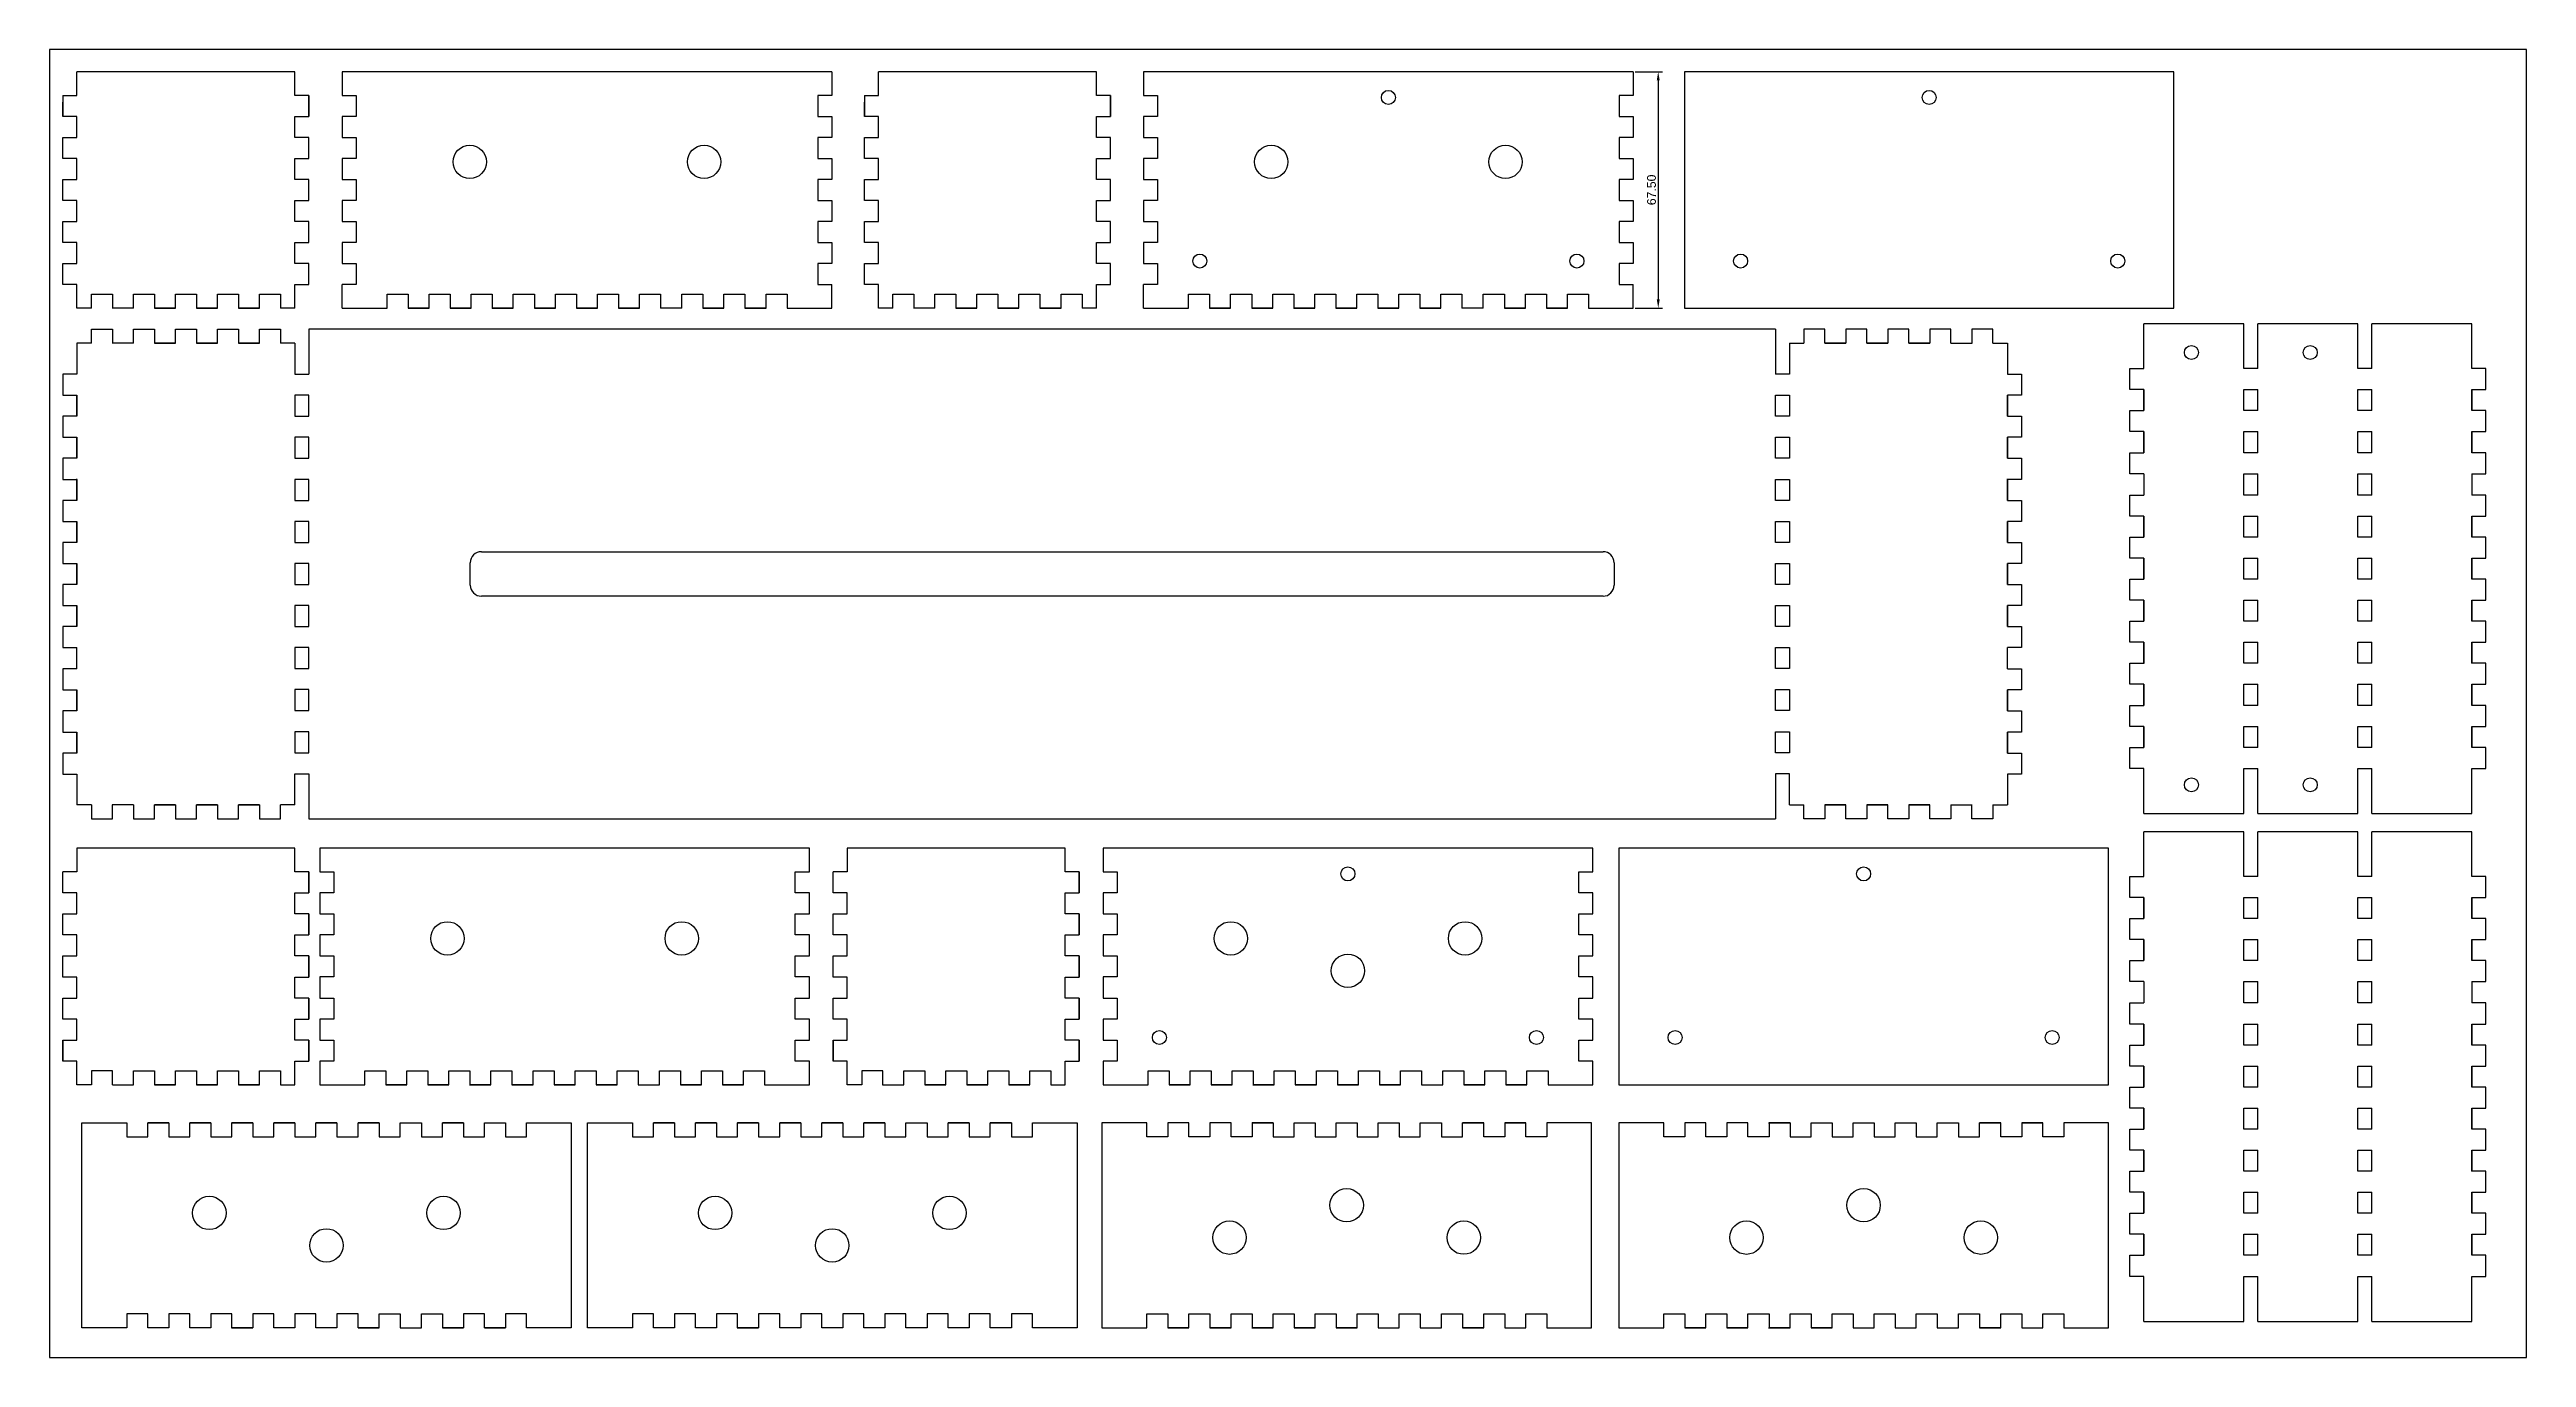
# Model space of a CAD drawing. Extents: x -2388 to -1681, y -1117 to -744.
import ezdxf

# ---------------------------------------------------------------- set-up
doc = ezdxf.new("R2010")
doc.units = 0
doc.layers.get('DEFPOINTS').update_dxf_attribs({"linetype": 'CONTINUOUS'})
doc.layers.add('DEFAULT', color=7, linetype='CONTINUOUS')
doc.layers.add('MAKE2D$VISIBLE$LINES', color=7, linetype='CONTINUOUS')
doc.styles.add('ARIAL', font='txt')
doc.dimstyles.new('ISO-25', dxfattribs={"dimtxt": 2.5, "dimasz": 2.5, "dimexe": 1.25, "dimexo": 0.625, "dimtad": 1, "dimtoh": 1, "dimzin": 1, "dimcen": 2.5, "dimazin": 3, "dimtfac": 1, "dimtix": 1, "dimtmove": 0, "dimatfit": 3})

msp = doc.modelspace()

# ---------------------------------------------------------------- blocks, each defined once
blk = doc.blocks.new('*D1')
at = {"layer": 'DEFAULT', "color": 0}
for p, q in [((-1935.08, -750.1), (-1927.29, -750.1)), ((-1928.54, -752.6), (-1928.54, -815.1)), ((-1935.08, -817.6), (-1927.29, -817.6))]:
    blk.add_line(p, q, dxfattribs=at)
for points in [[(-1928.13, -752.6), (-1928.96, -752.6), (-1928.54, -750.1)], [(-1928.96, -815.1), (-1928.13, -815.1), (-1928.54, -817.6)]]:
    blk.add_solid(points, dxfattribs=at)
at = {"layer": 'DEFPOINTS', "color": 0}
for p in [(-1935.7, -750.1), (-1935.7, -817.6), (-1928.54, -817.6)]:
    blk.add_point(p, dxfattribs=at)
at = {"layer": 'DEFAULT', "color": 0, "linetype": 'CONTINUOUS', "style": 'ARIAL'}
blk.add_text('67.50', height=2.5, rotation=90, dxfattribs=at).set_placement((-1929.22, -788.2))

# ---------------------------------------------------------------- dimensions: what is measured, and where the dimension line sits
at = {"layer": 'DEFAULT'}
dim = msp.add_linear_dim(base=(-1928.543, -817.604), p1=(-1935.701, -750.104), p2=(-1935.701, -817.604), angle=90, dimstyle='ISO-25', dxfattribs=at)
dim.commit()
dim.dimension.update_dxf_attribs({"geometry": '*D1', "text_midpoint": (-1930.444, -783.854)})

# ---------------------------------------------------------------- linework, layer by layer
at = {"layer": 'DEFAULT'}
for p, q in [((-1680.809, -743.783), (-2387.559, -743.783)), ((-2387.559, -743.783), (-2387.559, -1116.985)), ((-1680.809, -1116.985), (-1680.809, -743.783)), ((-2379.727, -756.893), (-2379.727, -750.104)), ((-2317.527, -756.893), (-2317.527, -750.104)), ((-2304.075, -750.104), (-2304.075, -756.854)), ((-2164.375, -750.104), (-2164.375, -756.854)), ((-2151.052, -756.893), (-2151.052, -750.104)), ((-2088.852, -756.893), (-2088.852, -750.104)), ((-2075.401, -750.104), (-2075.401, -756.854)), ((-1935.701, -750.104), (-1935.701, -756.854)), ((-1921.084, -750.104), (-1921.084, -817.604)), ((-1781.384, -750.104), (-1921.084, -750.104)), ((-1781.384, -817.604), (-1781.384, -750.104)), ((-2383.727, -756.862), (-2383.727, -762.862)), ((-2383.727, -756.893), (-2379.727, -756.893)), ((-2383.727, -762.862), (-2383.727, -758.762)), ((-2379.727, -762.862), (-2383.727, -762.862)), ((-2379.727, -768.862), (-2379.727, -762.862)), ((-2313.527, -756.893), (-2317.527, -756.893)), ((-2317.527, -762.862), (-2313.527, -762.862)), ((-2317.527, -768.862), (-2317.527, -762.862)), ((-2313.527, -756.862), (-2313.527, -762.862)), ((-2313.527, -762.862), (-2313.527, -758.762)), ((-2304.075, -756.854), (-2300.075, -756.854)), ((-2300.075, -762.854), (-2304.075, -762.854)), ((-2304.075, -762.854), (-2304.075, -768.854)), ((-2300.075, -756.854), (-2300.075, -762.854)), ((-2164.375, -756.854), (-2168.375, -756.854)), ((-2168.375, -756.854), (-2168.375, -762.854)), ((-2168.375, -762.854), (-2164.375, -762.854)), ((-2164.375, -762.854), (-2164.375, -768.854)), ((-2155.052, -756.862), (-2155.052, -762.862)), ((-2155.052, -756.893), (-2151.052, -756.893)), ((-2155.052, -762.862), (-2155.052, -758.762)), ((-2151.052, -762.862), (-2155.052, -762.862)), ((-2151.052, -768.862), (-2151.052, -762.862)), ((-2084.852, -756.893), (-2088.852, -756.893)), ((-2088.852, -762.862), (-2084.852, -762.862)), ((-2088.852, -768.862), (-2088.852, -762.862)), ((-2084.852, -756.862), (-2084.852, -762.862)), ((-2084.852, -762.862), (-2084.852, -758.762)), ((-2075.401, -756.854), (-2071.401, -756.854)), ((-2071.401, -762.854), (-2075.401, -762.854)), ((-2075.401, -762.854), (-2075.401, -768.854)), ((-2071.401, -756.854), (-2071.401, -762.854)), ((-1935.701, -756.854), (-1939.701, -756.854)), ((-1939.701, -756.854), (-1939.701, -762.854)), ((-1939.701, -762.854), (-1935.701, -762.854)), ((-1935.701, -762.854), (-1935.701, -768.854)), ((-2383.727, -768.862), (-2379.727, -768.862)), ((-2383.727, -774.862), (-2383.727, -768.862)), ((-2313.527, -768.862), (-2317.527, -768.862)), ((-2313.527, -774.862), (-2313.527, -768.862)), ((-2304.075, -768.854), (-2300.075, -768.854)), ((-2300.075, -768.854), (-2300.075, -774.854)), ((-2164.375, -768.854), (-2168.375, -768.854)), ((-2168.375, -768.854), (-2168.375, -774.854)), ((-2155.052, -768.862), (-2151.052, -768.862)), ((-2155.052, -774.862), (-2155.052, -768.862)), ((-2084.852, -768.862), (-2088.852, -768.862)), ((-2084.852, -774.862), (-2084.852, -768.862)), ((-2075.401, -768.854), (-2071.401, -768.854)), ((-2071.401, -768.854), (-2071.401, -774.854)), ((-1935.701, -768.854), (-1939.701, -768.854)), ((-1939.701, -768.854), (-1939.701, -774.854)), ((-2379.727, -774.862), (-2383.727, -774.862)), ((-2379.727, -780.862), (-2379.727, -774.862)), ((-2317.527, -774.862), (-2313.527, -774.862)), ((-2317.527, -780.862), (-2317.527, -774.862)), ((-2300.075, -774.854), (-2304.075, -774.854)), ((-2304.075, -774.854), (-2304.075, -780.854)), ((-2168.375, -774.854), (-2164.375, -774.854)), ((-2164.375, -774.854), (-2164.375, -780.854)), ((-2151.052, -774.862), (-2155.052, -774.862)), ((-2151.052, -780.862), (-2151.052, -774.862)), ((-2088.852, -774.862), (-2084.852, -774.862)), ((-2088.852, -780.862), (-2088.852, -774.862)), ((-2071.401, -774.854), (-2075.401, -774.854)), ((-2075.401, -774.854), (-2075.401, -780.854)), ((-1939.701, -774.854), (-1935.701, -774.854)), ((-1935.701, -774.854), (-1935.701, -780.854)), ((-2383.727, -780.862), (-2379.727, -780.862)), ((-2383.727, -786.862), (-2383.727, -780.862)), ((-2313.527, -780.862), (-2317.527, -780.862)), ((-2313.527, -786.862), (-2313.527, -780.862)), ((-2304.075, -780.854), (-2300.075, -780.854)), ((-2300.075, -780.854), (-2300.075, -786.854)), ((-2164.375, -780.854), (-2168.375, -780.854)), ((-2168.375, -780.854), (-2168.375, -786.854)), ((-2155.052, -780.862), (-2151.052, -780.862)), ((-2155.052, -786.862), (-2155.052, -780.862)), ((-2084.852, -780.862), (-2088.852, -780.862)), ((-2084.852, -786.862), (-2084.852, -780.862)), ((-2075.401, -780.854), (-2071.401, -780.854)), ((-2071.401, -780.854), (-2071.401, -786.854)), ((-1935.701, -780.854), (-1939.701, -780.854)), ((-1939.701, -780.854), (-1939.701, -786.854)), ((-2379.727, -786.862), (-2383.727, -786.862)), ((-2379.727, -792.862), (-2379.727, -786.862)), ((-2317.527, -786.862), (-2313.527, -786.862)), ((-2317.527, -792.862), (-2317.527, -786.862)), ((-2300.075, -786.854), (-2304.075, -786.854)), ((-2304.075, -786.854), (-2304.075, -792.854)), ((-2168.375, -786.854), (-2164.375, -786.854)), ((-2164.375, -786.854), (-2164.375, -792.854)), ((-2151.052, -786.862), (-2155.052, -786.862)), ((-2151.052, -792.862), (-2151.052, -786.862)), ((-2088.852, -786.862), (-2084.852, -786.862)), ((-2088.852, -792.862), (-2088.852, -786.862)), ((-2071.401, -786.854), (-2075.401, -786.854)), ((-2075.401, -786.854), (-2075.401, -792.854)), ((-1939.701, -786.854), (-1935.701, -786.854)), ((-1935.701, -786.854), (-1935.701, -792.854)), ((-2383.727, -792.862), (-2379.727, -792.862)), ((-2383.727, -798.862), (-2383.727, -792.862)), ((-2313.527, -792.862), (-2317.527, -792.862)), ((-2313.527, -798.862), (-2313.527, -792.862)), ((-2304.075, -792.854), (-2300.075, -792.854)), ((-2300.075, -792.854), (-2300.075, -798.854)), ((-2164.375, -792.854), (-2168.375, -792.854)), ((-2168.375, -792.854), (-2168.375, -798.854)), ((-2155.052, -792.862), (-2151.052, -792.862)), ((-2155.052, -798.862), (-2155.052, -792.862)), ((-2084.852, -792.862), (-2088.852, -792.862)), ((-2084.852, -798.862), (-2084.852, -792.862)), ((-2075.401, -792.854), (-2071.401, -792.854)), ((-2071.401, -792.854), (-2071.401, -798.854)), ((-1935.701, -792.854), (-1939.701, -792.854)), ((-1939.701, -792.854), (-1939.701, -798.854)), ((-2379.727, -798.862), (-2383.727, -798.862)), ((-2383.727, -804.862), (-2379.727, -804.862)), ((-2383.727, -810.862), (-2383.727, -804.862)), ((-2379.727, -804.862), (-2379.727, -798.862)), ((-2317.527, -798.862), (-2313.527, -798.862)), ((-2317.527, -804.862), (-2317.527, -798.862)), ((-2313.527, -804.862), (-2317.527, -804.862)), ((-2313.527, -810.862), (-2313.527, -804.862)), ((-2300.075, -798.854), (-2304.075, -798.854)), ((-2304.075, -798.854), (-2304.075, -804.854)), ((-2304.075, -804.854), (-2300.075, -804.854)), ((-2300.075, -804.854), (-2300.075, -810.854)), ((-2168.375, -798.854), (-2164.375, -798.854)), ((-2164.375, -804.854), (-2168.375, -804.854)), ((-2168.375, -804.854), (-2168.375, -810.854)), ((-2164.375, -798.854), (-2164.375, -804.854)), ((-2151.052, -798.862), (-2155.052, -798.862)), ((-2155.052, -804.862), (-2151.052, -804.862)), ((-2155.052, -810.862), (-2155.052, -804.862)), ((-2151.052, -804.862), (-2151.052, -798.862)), ((-2088.852, -798.862), (-2084.852, -798.862)), ((-2088.852, -804.862), (-2088.852, -798.862)), ((-2084.852, -804.862), (-2088.852, -804.862)), ((-2084.852, -810.862), (-2084.852, -804.862)), ((-2071.401, -798.854), (-2075.401, -798.854)), ((-2075.401, -798.854), (-2075.401, -804.854)), ((-2075.401, -804.854), (-2071.401, -804.854)), ((-2071.401, -804.854), (-2071.401, -810.854)), ((-1939.701, -798.854), (-1935.701, -798.854)), ((-1935.701, -804.854), (-1939.701, -804.854)), ((-1939.701, -804.854), (-1939.701, -810.854)), ((-1935.701, -798.854), (-1935.701, -804.854)), ((-2379.727, -810.854), (-2383.727, -810.854)), ((-2379.727, -817.604), (-2379.727, -810.854)), ((-2317.527, -817.604), (-2317.527, -810.854)), ((-2317.527, -810.854), (-2313.527, -810.854)), ((-2300.075, -810.854), (-2304.075, -810.854)), ((-2168.375, -810.854), (-2164.375, -810.854)), ((-2151.052, -810.854), (-2155.052, -810.854)), ((-2151.052, -817.604), (-2151.052, -810.854)), ((-2088.852, -817.604), (-2088.852, -810.854)), ((-2088.852, -810.854), (-2084.852, -810.854)), ((-2071.401, -810.854), (-2075.401, -810.854)), ((-1939.701, -810.854), (-1935.701, -810.854)), ((-2375.627, -813.604), (-2369.627, -813.604)), ((-2375.627, -817.604), (-2375.627, -813.604)), ((-2369.627, -813.604), (-2369.627, -817.604)), ((-2363.627, -813.604), (-2357.627, -813.604)), ((-2363.627, -817.604), (-2363.627, -813.604)), ((-2357.627, -813.604), (-2357.627, -817.604)), ((-2357.627, -817.604), (-2351.627, -817.604)), ((-2351.627, -817.604), (-2351.627, -813.604)), ((-2351.627, -813.604), (-2345.627, -813.604)), ((-2345.627, -813.604), (-2345.627, -817.604)), ((-2345.627, -817.604), (-2339.627, -817.604)), ((-2339.627, -813.604), (-2333.627, -813.604)), ((-2339.627, -817.604), (-2339.627, -813.604)), ((-2333.627, -813.604), (-2333.627, -817.604)), ((-2333.627, -817.604), (-2327.627, -817.604)), ((-2327.627, -813.604), (-2321.627, -813.604)), ((-2327.627, -817.604), (-2327.627, -813.604)), ((-2321.627, -813.604), (-2321.627, -817.604)), ((-2291.225, -813.604), (-2285.225, -813.604)), ((-2291.225, -817.604), (-2291.225, -813.604)), ((-2285.225, -813.604), (-2285.225, -817.604)), ((-2285.225, -817.604), (-2279.225, -817.604)), ((-2279.225, -817.604), (-2279.225, -813.604)), ((-2279.225, -813.604), (-2273.225, -813.604)), ((-2273.225, -813.604), (-2273.225, -817.604)), ((-2273.225, -817.604), (-2267.225, -817.604)), ((-2267.225, -813.604), (-2261.225, -813.604)), ((-2267.225, -817.604), (-2267.225, -813.604)), ((-2261.225, -813.604), (-2261.225, -817.604)), ((-2261.225, -817.604), (-2255.225, -817.604)), ((-2255.225, -813.604), (-2249.225, -813.604)), ((-2255.225, -817.604), (-2255.225, -813.604)), ((-2249.225, -813.604), (-2249.225, -817.604)), ((-2249.225, -817.604), (-2243.225, -817.604)), ((-2243.225, -817.604), (-2243.225, -813.604)), ((-2243.225, -813.604), (-2237.225, -813.604)), ((-2237.225, -813.604), (-2237.225, -817.604)), ((-2237.225, -817.604), (-2231.225, -817.604)), ((-2231.225, -813.604), (-2225.225, -813.604)), ((-2231.225, -817.604), (-2231.225, -813.604)), ((-2225.225, -813.604), (-2225.225, -817.604)), ((-2225.225, -817.604), (-2219.225, -817.604)), ((-2219.225, -813.604), (-2213.225, -813.604)), ((-2219.225, -817.604), (-2219.225, -813.604)), ((-2213.225, -813.604), (-2213.225, -817.604)), ((-2207.125, -817.604), (-2207.125, -813.604)), ((-2207.125, -813.604), (-2201.125, -813.604)), ((-2201.125, -813.604), (-2201.125, -817.604)), ((-2201.125, -817.604), (-2195.125, -817.604)), ((-2195.125, -813.604), (-2189.125, -813.604)), ((-2195.125, -817.604), (-2195.125, -813.604)), ((-2189.125, -813.604), (-2189.125, -817.604)), ((-2189.125, -817.604), (-2183.125, -817.604)), ((-2183.125, -813.604), (-2177.125, -813.604)), ((-2183.125, -817.604), (-2183.125, -813.604)), ((-2177.125, -813.604), (-2177.125, -817.604)), ((-2146.953, -813.604), (-2140.953, -813.604)), ((-2146.953, -817.604), (-2146.953, -813.604)), ((-2140.953, -813.604), (-2140.953, -817.604)), ((-2134.953, -813.604), (-2128.953, -813.604)), ((-2134.953, -817.604), (-2134.953, -813.604)), ((-2128.953, -813.604), (-2128.953, -817.604)), ((-2128.953, -817.604), (-2122.953, -817.604)), ((-2122.953, -817.604), (-2122.953, -813.604)), ((-2122.953, -813.604), (-2116.953, -813.604)), ((-2116.953, -813.604), (-2116.953, -817.604)), ((-2116.953, -817.604), (-2110.953, -817.604)), ((-2110.953, -813.604), (-2104.953, -813.604)), ((-2110.953, -817.604), (-2110.953, -813.604)), ((-2104.953, -813.604), (-2104.953, -817.604)), ((-2104.953, -817.604), (-2098.953, -817.604)), ((-2098.953, -813.604), (-2092.953, -813.604)), ((-2098.953, -817.604), (-2098.953, -813.604)), ((-2092.953, -813.604), (-2092.953, -817.604)), ((-2062.551, -813.604), (-2056.551, -813.604)), ((-2062.551, -817.604), (-2062.551, -813.604)), ((-2056.551, -813.604), (-2056.551, -817.604)), ((-2056.551, -817.604), (-2050.551, -817.604)), ((-2050.551, -817.604), (-2050.551, -813.604)), ((-2050.551, -813.604), (-2044.551, -813.604)), ((-2044.551, -813.604), (-2044.551, -817.604)), ((-2044.551, -817.604), (-2038.551, -817.604)), ((-2038.551, -813.604), (-2032.551, -813.604)), ((-2038.551, -817.604), (-2038.551, -813.604)), ((-2032.551, -813.604), (-2032.551, -817.604)), ((-2032.551, -817.604), (-2026.551, -817.604)), ((-2026.551, -813.604), (-2020.551, -813.604)), ((-2026.551, -817.604), (-2026.551, -813.604)), ((-2020.551, -813.604), (-2020.551, -817.604)), ((-2020.551, -817.604), (-2014.551, -817.604)), ((-2014.551, -817.604), (-2014.551, -813.604)), ((-2014.551, -813.604), (-2008.551, -813.604)), ((-2008.551, -813.604), (-2008.551, -817.604)), ((-2008.551, -817.604), (-2002.551, -817.604)), ((-2002.551, -813.604), (-1996.551, -813.604)), ((-2002.551, -817.604), (-2002.551, -813.604)), ((-1996.551, -813.604), (-1996.551, -817.604)), ((-1996.551, -817.604), (-1990.551, -817.604)), ((-1990.551, -813.604), (-1984.551, -813.604)), ((-1990.551, -817.604), (-1990.551, -813.604)), ((-1984.551, -813.604), (-1984.551, -817.604)), ((-1978.451, -817.604), (-1978.451, -813.604)), ((-1978.451, -813.604), (-1972.451, -813.604)), ((-1972.451, -813.604), (-1972.451, -817.604)), ((-1972.451, -817.604), (-1966.451, -817.604)), ((-1966.451, -813.604), (-1960.451, -813.604)), ((-1966.451, -817.604), (-1966.451, -813.604)), ((-1960.451, -813.604), (-1960.451, -817.604)), ((-1960.451, -817.604), (-1954.451, -817.604)), ((-1954.451, -813.604), (-1948.451, -813.604)), ((-1954.451, -817.604), (-1954.451, -813.604)), ((-1948.451, -813.604), (-1948.451, -817.604)), ((-1921.084, -817.604), (-1781.384, -817.604)), ((-2375.627, -823.574), (-2369.627, -823.574)), ((-2375.627, -827.574), (-2375.627, -823.574)), ((-2369.627, -823.574), (-2369.627, -827.574)), ((-2363.627, -823.574), (-2357.627, -823.574)), ((-2363.627, -827.574), (-2363.627, -823.574)), ((-2357.627, -823.574), (-2357.627, -827.574)), ((-2351.627, -827.574), (-2351.627, -823.574)), ((-2351.627, -823.574), (-2345.627, -823.574)), ((-2345.627, -823.574), (-2345.627, -827.574)), ((-2339.627, -823.574), (-2333.627, -823.574)), ((-2339.627, -827.574), (-2339.627, -823.574)), ((-2333.627, -823.574), (-2333.627, -827.574)), ((-2327.627, -823.574), (-2321.627, -823.574)), ((-2327.627, -827.574), (-2327.627, -823.574)), ((-2321.627, -823.574), (-2321.627, -827.574)), ((-2313.527, -823.574), (-2313.527, -836.424)), ((-1895.127, -823.574), (-1895.127, -836.424)), ((-1887.026, -823.574), (-1887.026, -827.574)), ((-1881.026, -823.574), (-1887.026, -823.574)), ((-1881.026, -827.574), (-1881.026, -823.574)), ((-1875.026, -823.574), (-1875.026, -827.574)), ((-1869.026, -823.574), (-1875.026, -823.574)), ((-1869.026, -827.574), (-1869.026, -823.574)), ((-1863.026, -823.574), (-1863.026, -827.574)), ((-1857.026, -823.574), (-1863.026, -823.574)), ((-1857.026, -827.574), (-1857.026, -823.574)), ((-1851.026, -823.574), (-1851.026, -827.574)), ((-1845.026, -823.574), (-1851.026, -823.574)), ((-1845.026, -827.574), (-1845.026, -823.574)), ((-1839.026, -823.574), (-1839.026, -827.574)), ((-1833.026, -823.574), (-1839.026, -823.574)), ((-1833.026, -827.574), (-1833.026, -823.574)), ((-1761.464, -822.062), (-1789.998, -822.062)), ((-1761.464, -834.812), (-1761.464, -822.062)), ((-1728.931, -822.062), (-1757.464, -822.062)), ((-1757.464, -834.812), (-1757.464, -822.062)), ((-1728.931, -834.812), (-1728.931, -822.062)), ((-1696.398, -822.062), (-1724.931, -822.062)), ((-1724.931, -834.812), (-1724.931, -822.062)), ((-2357.627, -827.574), (-2351.627, -827.574)), ((-2345.627, -827.574), (-2339.627, -827.574)), ((-2333.627, -827.574), (-2327.627, -827.574)), ((-1875.026, -827.574), (-1881.026, -827.574)), ((-1863.026, -827.574), (-1869.026, -827.574)), ((-1851.026, -827.574), (-1857.026, -827.574)), ((-2383.727, -836.424), (-2383.727, -842.424)), ((-2379.727, -836.424), (-2383.727, -836.424)), ((-2317.527, -836.424), (-2313.527, -836.424)), ((-1891.127, -836.424), (-1895.127, -836.424)), ((-1828.927, -836.424), (-1824.927, -836.424)), ((-1824.927, -836.424), (-1824.927, -842.424)), ((-1793.998, -840.812), (-1793.998, -834.812)), ((-1793.998, -834.812), (-1789.998, -834.812)), ((-1789.998, -840.812), (-1793.998, -840.812)), ((-1789.998, -846.812), (-1789.998, -840.812)), ((-1757.464, -834.812), (-1761.464, -834.812)), ((-1761.464, -846.812), (-1761.464, -840.812)), ((-1761.464, -840.812), (-1757.464, -840.812)), ((-1757.464, -846.812), (-1757.464, -840.812)), ((-1724.931, -834.812), (-1728.931, -834.812)), ((-1728.931, -846.812), (-1728.931, -840.812)), ((-1728.931, -840.812), (-1724.931, -840.812)), ((-1724.931, -846.812), (-1724.931, -840.812)), ((-1692.398, -834.812), (-1696.398, -834.812)), ((-1696.398, -846.812), (-1696.398, -840.812)), ((-1696.398, -840.812), (-1692.398, -840.812)), ((-1692.398, -840.812), (-1692.398, -834.812)), ((-2383.727, -842.424), (-2379.727, -842.424)), ((-2379.727, -842.424), (-2379.727, -848.424)), ((-2317.527, -842.424), (-2317.527, -848.424)), ((-2313.527, -842.424), (-2317.527, -842.424)), ((-2313.527, -848.424), (-2313.527, -842.424)), ((-1895.127, -848.424), (-1895.127, -842.424)), ((-1895.127, -842.424), (-1891.127, -842.424)), ((-1891.127, -842.424), (-1891.127, -848.424)), ((-1828.927, -842.424), (-1828.927, -848.424)), ((-1824.927, -842.424), (-1828.927, -842.424)), ((-1793.998, -852.812), (-1793.998, -846.812)), ((-1793.998, -846.812), (-1789.998, -846.812)), ((-1757.464, -846.812), (-1761.464, -846.812)), ((-1724.931, -846.812), (-1728.931, -846.812)), ((-1692.398, -846.812), (-1696.398, -846.812)), ((-1692.398, -852.812), (-1692.398, -846.812)), ((-2379.727, -848.424), (-2383.727, -848.424)), ((-2383.727, -848.424), (-2383.727, -854.424)), ((-2383.727, -854.424), (-2379.727, -854.424)), ((-2379.727, -854.424), (-2379.727, -860.424)), ((-2317.527, -848.424), (-2313.527, -848.424)), ((-2317.527, -854.424), (-2317.527, -860.424)), ((-2313.527, -854.424), (-2317.527, -854.424)), ((-2313.527, -860.424), (-2313.527, -854.424)), ((-1891.127, -848.424), (-1895.127, -848.424)), ((-1895.127, -860.424), (-1895.127, -854.424)), ((-1895.127, -854.424), (-1891.127, -854.424)), ((-1891.127, -854.424), (-1891.127, -860.424)), ((-1828.927, -848.424), (-1824.927, -848.424)), ((-1828.927, -854.424), (-1828.927, -860.424)), ((-1824.927, -854.424), (-1828.927, -854.424)), ((-1824.927, -848.424), (-1824.927, -854.424)), ((-1789.998, -852.812), (-1793.998, -852.812)), ((-1789.998, -858.812), (-1789.998, -852.812)), ((-1761.464, -858.812), (-1761.464, -852.812)), ((-1761.464, -852.812), (-1757.464, -852.812)), ((-1757.464, -858.812), (-1757.464, -852.812)), ((-1728.931, -858.812), (-1728.931, -852.812)), ((-1728.931, -852.812), (-1724.931, -852.812)), ((-1724.931, -858.812), (-1724.931, -852.812)), ((-1696.398, -852.812), (-1692.398, -852.812)), ((-1696.398, -858.812), (-1696.398, -852.812)), ((-2383.727, -860.424), (-2383.727, -866.424)), ((-2379.727, -860.424), (-2383.727, -860.424)), ((-2317.527, -860.424), (-2313.527, -860.424)), ((-1891.127, -860.424), (-1895.127, -860.424)), ((-1828.927, -860.424), (-1824.927, -860.424)), ((-1824.927, -860.424), (-1824.927, -866.424)), ((-1793.998, -858.812), (-1789.998, -858.812)), ((-1793.998, -864.812), (-1793.998, -858.812)), ((-1757.464, -858.812), (-1761.464, -858.812)), ((-1724.931, -858.812), (-1728.931, -858.812)), ((-1692.398, -858.812), (-1696.398, -858.812)), ((-1692.398, -864.812), (-1692.398, -858.812)), ((-2383.727, -866.424), (-2379.727, -866.424)), ((-2379.727, -866.424), (-2379.727, -872.424)), ((-2317.527, -866.424), (-2317.527, -872.424)), ((-2313.527, -866.424), (-2317.527, -866.424)), ((-2313.527, -872.424), (-2313.527, -866.424)), ((-1895.127, -872.424), (-1895.127, -866.424)), ((-1895.127, -866.424), (-1891.127, -866.424)), ((-1891.127, -866.424), (-1891.127, -872.424)), ((-1828.927, -866.424), (-1828.927, -872.424)), ((-1824.927, -866.424), (-1828.927, -866.424)), ((-1789.998, -864.812), (-1793.998, -864.812)), ((-1761.464, -870.912), (-1761.464, -864.812)), ((-1761.464, -864.812), (-1757.464, -864.812)), ((-1757.464, -870.912), (-1757.464, -864.812)), ((-1728.931, -870.912), (-1728.931, -864.812)), ((-1728.931, -864.812), (-1724.931, -864.812)), ((-1724.931, -870.912), (-1724.931, -864.812)), ((-1696.398, -864.812), (-1692.398, -864.812)), ((-2383.727, -872.424), (-2383.727, -878.424)), ((-2379.727, -872.424), (-2383.727, -872.424)), ((-2317.527, -872.424), (-2313.527, -872.424)), ((-1891.127, -872.424), (-1895.127, -872.424)), ((-1828.927, -872.424), (-1824.927, -872.424)), ((-1824.927, -872.424), (-1824.927, -878.424)), ((-1793.998, -876.912), (-1793.998, -870.912)), ((-1793.998, -870.912), (-1789.998, -870.912)), ((-1757.464, -870.912), (-1761.464, -870.912)), ((-1724.931, -870.912), (-1728.931, -870.912)), ((-1692.398, -870.912), (-1696.398, -870.912)), ((-1692.398, -876.912), (-1692.398, -870.912)), ((-2383.727, -878.424), (-2379.727, -878.424)), ((-2379.727, -878.424), (-2379.727, -884.424)), ((-2317.527, -878.424), (-2317.527, -884.424)), ((-2313.527, -878.424), (-2317.527, -878.424)), ((-2313.527, -884.424), (-2313.527, -878.424)), ((-1895.127, -884.424), (-1895.127, -878.424)), ((-1895.127, -878.424), (-1891.127, -878.424)), ((-1891.127, -878.424), (-1891.127, -884.424)), ((-1828.927, -878.424), (-1828.927, -884.424)), ((-1824.927, -878.424), (-1828.927, -878.424)), ((-1789.998, -876.912), (-1793.998, -876.912)), ((-1793.998, -888.912), (-1793.998, -882.912)), ((-1793.998, -882.912), (-1789.998, -882.912)), ((-1789.998, -882.912), (-1789.998, -876.912)), ((-1761.464, -882.912), (-1761.464, -876.912)), ((-1761.464, -876.912), (-1757.464, -876.912)), ((-1757.464, -882.912), (-1761.464, -882.912)), ((-1757.464, -882.912), (-1757.464, -876.912)), ((-1728.931, -882.912), (-1728.931, -876.912)), ((-1728.931, -876.912), (-1724.931, -876.912)), ((-1724.931, -882.912), (-1728.931, -882.912)), ((-1724.931, -882.912), (-1724.931, -876.912)), ((-1696.398, -882.912), (-1696.398, -876.912)), ((-1696.398, -876.912), (-1692.398, -876.912)), ((-1692.398, -882.912), (-1696.398, -882.912)), ((-1692.398, -888.912), (-1692.398, -882.912)), ((-2379.727, -884.424), (-2383.727, -884.424)), ((-2383.727, -884.424), (-2383.727, -890.424)), ((-2383.727, -890.424), (-2379.727, -890.424)), ((-2379.727, -890.424), (-2379.727, -896.424)), ((-2317.527, -884.424), (-2313.527, -884.424)), ((-2317.527, -890.424), (-2317.527, -896.424)), ((-2313.527, -890.424), (-2317.527, -890.424)), ((-2313.527, -896.424), (-2313.527, -890.424)), ((-1891.127, -884.424), (-1895.127, -884.424)), ((-1895.127, -896.424), (-1895.127, -890.424)), ((-1895.127, -890.424), (-1891.127, -890.424)), ((-1891.127, -890.424), (-1891.127, -896.424)), ((-1828.927, -884.424), (-1824.927, -884.424)), ((-1828.927, -890.424), (-1828.927, -896.424)), ((-1824.927, -890.424), (-1828.927, -890.424)), ((-1824.927, -884.424), (-1824.927, -890.424)), ((-1789.998, -888.912), (-1793.998, -888.912)), ((-1789.998, -894.912), (-1789.998, -888.912)), ((-1761.464, -894.912), (-1761.464, -888.912)), ((-1761.464, -888.912), (-1757.464, -888.912)), ((-1757.464, -894.912), (-1757.464, -888.912)), ((-1728.931, -894.912), (-1728.931, -888.912)), ((-1728.931, -888.912), (-1724.931, -888.912)), ((-1724.931, -894.912), (-1724.931, -888.912)), ((-1696.398, -894.912), (-1696.398, -888.912)), ((-1696.398, -888.912), (-1692.398, -888.912)), ((-2383.727, -896.424), (-2383.727, -902.424)), ((-2379.727, -896.424), (-2383.727, -896.424)), ((-2317.527, -896.424), (-2313.527, -896.424)), ((-1891.127, -896.424), (-1895.127, -896.424)), ((-1828.927, -896.424), (-1824.927, -896.424)), ((-1824.927, -896.424), (-1824.927, -902.424)), ((-1793.998, -900.912), (-1793.998, -894.912)), ((-1793.998, -894.912), (-1789.998, -894.912)), ((-1757.464, -894.912), (-1761.464, -894.912)), ((-1724.931, -894.912), (-1728.931, -894.912)), ((-1692.398, -894.912), (-1696.398, -894.912)), ((-1692.398, -900.912), (-1692.398, -894.912)), ((-2383.727, -902.424), (-2379.727, -902.424)), ((-2379.727, -902.424), (-2379.727, -908.424)), ((-2317.527, -902.424), (-2317.527, -908.424)), ((-2313.527, -902.424), (-2317.527, -902.424)), ((-2313.527, -908.424), (-2313.527, -902.424)), ((-1895.127, -908.424), (-1895.127, -902.424)), ((-1895.127, -902.424), (-1891.127, -902.424)), ((-1891.127, -902.424), (-1891.127, -908.424)), ((-1828.927, -902.424), (-1828.927, -908.424)), ((-1824.927, -902.424), (-1828.927, -902.424)), ((-1789.998, -900.912), (-1793.998, -900.912)), ((-1789.998, -906.912), (-1789.998, -900.912)), ((-1761.464, -906.912), (-1761.464, -900.912)), ((-1761.464, -900.912), (-1757.464, -900.912)), ((-1757.464, -906.912), (-1757.464, -900.912)), ((-1728.931, -906.912), (-1728.931, -900.912)), ((-1728.931, -900.912), (-1724.931, -900.912)), ((-1724.931, -906.912), (-1724.931, -900.912)), ((-1696.398, -906.912), (-1696.398, -900.912)), ((-1696.398, -900.912), (-1692.398, -900.912)), ((-2383.727, -908.424), (-2383.727, -914.424)), ((-2379.727, -908.424), (-2383.727, -908.424)), ((-2317.527, -908.424), (-2313.527, -908.424)), ((-1891.127, -908.424), (-1895.127, -908.424)), ((-1828.927, -908.424), (-1824.927, -908.424)), ((-1824.927, -908.424), (-1824.927, -914.424)), ((-1793.998, -912.912), (-1793.998, -906.912)), ((-1793.998, -906.912), (-1789.998, -906.912)), ((-1757.464, -906.912), (-1761.464, -906.912)), ((-1724.931, -906.912), (-1728.931, -906.912)), ((-1692.398, -906.912), (-1696.398, -906.912)), ((-1692.398, -912.912), (-1692.398, -906.912)), ((-2383.727, -914.424), (-2379.727, -914.424)), ((-2317.527, -914.424), (-2317.527, -920.424)), ((-2313.527, -914.424), (-2317.527, -914.424)), ((-2313.527, -920.424), (-2313.527, -914.424)), ((-1895.127, -920.424), (-1895.127, -914.424)), ((-1895.127, -914.424), (-1891.127, -914.424)), ((-1891.127, -914.424), (-1891.127, -920.424)), ((-1824.927, -914.424), (-1828.927, -914.424)), ((-1789.998, -912.912), (-1793.998, -912.912)), ((-1789.998, -918.912), (-1789.998, -912.912)), ((-1761.464, -918.912), (-1761.464, -912.912)), ((-1761.464, -912.912), (-1757.464, -912.912)), ((-1757.464, -918.912), (-1757.464, -912.912)), ((-1728.931, -918.912), (-1728.931, -912.912)), ((-1728.931, -912.912), (-1724.931, -912.912)), ((-1724.931, -918.912), (-1724.931, -912.912)), ((-1696.398, -912.912), (-1692.398, -912.912)), ((-1696.398, -918.912), (-1696.398, -912.912)), ((-2379.727, -920.524), (-2383.727, -920.524)), ((-2383.727, -920.524), (-2383.727, -926.524)), ((-2317.527, -920.424), (-2313.527, -920.424)), ((-1891.127, -920.424), (-1895.127, -920.424)), ((-1828.927, -920.524), (-1824.927, -920.524)), ((-1824.927, -920.524), (-1824.927, -926.524)), ((-1793.998, -924.912), (-1793.998, -918.912)), ((-1793.998, -918.912), (-1789.998, -918.912)), ((-1789.998, -924.912), (-1793.998, -924.912)), ((-1789.998, -930.912), (-1789.998, -924.912)), ((-1757.464, -918.912), (-1761.464, -918.912)), ((-1761.464, -930.912), (-1761.464, -924.912)), ((-1761.464, -924.912), (-1757.464, -924.912)), ((-1757.464, -930.912), (-1757.464, -924.912)), ((-1724.931, -918.912), (-1728.931, -918.912)), ((-1728.931, -930.912), (-1728.931, -924.912)), ((-1728.931, -924.912), (-1724.931, -924.912)), ((-1724.931, -930.912), (-1724.931, -924.912)), ((-1692.398, -918.912), (-1696.398, -918.912)), ((-1696.398, -930.912), (-1696.398, -924.912)), ((-1696.398, -924.912), (-1692.398, -924.912)), ((-1692.398, -924.912), (-1692.398, -918.912)), ((-2383.727, -926.524), (-2379.727, -926.524)), ((-2383.727, -932.524), (-2383.727, -938.524)), ((-2379.727, -932.524), (-2383.727, -932.524)), ((-2379.727, -926.524), (-2379.727, -932.524)), ((-2317.527, -926.424), (-2317.527, -932.424)), ((-2313.527, -926.424), (-2317.527, -926.424)), ((-2317.527, -932.424), (-2313.527, -932.424)), ((-2313.527, -932.424), (-2313.527, -926.424)), ((-1895.127, -932.424), (-1895.127, -926.424)), ((-1895.127, -926.424), (-1891.127, -926.424)), ((-1891.127, -932.424), (-1895.127, -932.424)), ((-1891.127, -926.424), (-1891.127, -932.424)), ((-1828.927, -926.524), (-1828.927, -932.524)), ((-1824.927, -926.524), (-1828.927, -926.524)), ((-1828.927, -932.524), (-1824.927, -932.524)), ((-1824.927, -932.524), (-1824.927, -938.524)), ((-1793.998, -936.912), (-1793.998, -930.912)), ((-1793.998, -930.912), (-1789.998, -930.912)), ((-1757.464, -930.912), (-1761.464, -930.912)), ((-1724.931, -930.912), (-1728.931, -930.912)), ((-1692.398, -930.912), (-1696.398, -930.912)), ((-1692.398, -936.912), (-1692.398, -930.912)), ((-2383.727, -938.524), (-2379.727, -938.524)), ((-2379.727, -938.524), (-2379.727, -944.524)), ((-2317.527, -938.424), (-2317.527, -944.424)), ((-2313.527, -938.424), (-2317.527, -938.424)), ((-2313.527, -944.424), (-2313.527, -938.424)), ((-1895.127, -944.424), (-1895.127, -938.424)), ((-1895.127, -938.424), (-1891.127, -938.424)), ((-1891.127, -938.424), (-1891.127, -944.424)), ((-1828.927, -938.524), (-1828.927, -944.524)), ((-1824.927, -938.524), (-1828.927, -938.524)), ((-1789.998, -936.912), (-1793.998, -936.912)), ((-1789.998, -942.912), (-1789.998, -936.912)), ((-1761.464, -942.912), (-1761.464, -936.912)), ((-1761.464, -936.912), (-1757.464, -936.912)), ((-1757.464, -942.912), (-1757.464, -936.912)), ((-1728.931, -942.912), (-1728.931, -936.912)), ((-1728.931, -936.912), (-1724.931, -936.912)), ((-1724.931, -942.912), (-1724.931, -936.912)), ((-1696.398, -942.912), (-1696.398, -936.912)), ((-1696.398, -936.912), (-1692.398, -936.912)), ((-2383.727, -944.524), (-2383.727, -950.524)), ((-2379.727, -944.524), (-2383.727, -944.524)), ((-2317.527, -944.424), (-2313.527, -944.424)), ((-1891.127, -944.424), (-1895.127, -944.424)), ((-1828.927, -944.524), (-1824.927, -944.524)), ((-1824.927, -944.524), (-1824.927, -950.524)), ((-1793.998, -948.912), (-1793.998, -942.912)), ((-1793.998, -942.912), (-1789.998, -942.912)), ((-1757.464, -942.912), (-1761.464, -942.912)), ((-1724.931, -942.912), (-1728.931, -942.912)), ((-1692.398, -942.912), (-1696.398, -942.912)), ((-1692.398, -948.912), (-1692.398, -942.912)), ((-2383.727, -950.524), (-2379.727, -950.524)), ((-2317.527, -950.424), (-2313.527, -950.424)), ((-2313.527, -950.424), (-2313.527, -963.274)), ((-1895.127, -950.424), (-1895.127, -963.274)), ((-1891.127, -950.424), (-1895.127, -950.424)), ((-1824.927, -950.524), (-1828.927, -950.524)), ((-1789.998, -948.912), (-1793.998, -948.912)), ((-1761.464, -961.762), (-1761.464, -948.912)), ((-1761.464, -948.912), (-1757.464, -948.912)), ((-1757.464, -961.762), (-1757.464, -948.912)), ((-1728.931, -961.762), (-1728.931, -948.912)), ((-1728.931, -948.912), (-1724.931, -948.912)), ((-1724.931, -961.762), (-1724.931, -948.912)), ((-1696.398, -948.912), (-1692.398, -948.912)), ((-2375.627, -959.274), (-2375.627, -963.274)), ((-2369.627, -963.274), (-2369.627, -959.274)), ((-2363.627, -959.274), (-2363.627, -963.274)), ((-2357.627, -959.274), (-2351.627, -959.274)), ((-2357.627, -963.274), (-2357.627, -959.274)), ((-2351.627, -959.274), (-2351.627, -963.274)), ((-2345.627, -959.274), (-2339.627, -959.274)), ((-2345.627, -963.274), (-2345.627, -959.274)), ((-2339.627, -959.274), (-2339.627, -963.274)), ((-2333.627, -959.274), (-2327.627, -959.274)), ((-2333.627, -963.274), (-2333.627, -959.274)), ((-2327.627, -959.274), (-2327.627, -963.274)), ((-2321.627, -963.274), (-2321.627, -959.274)), ((-1887.026, -963.274), (-1887.026, -959.274)), ((-1881.026, -959.274), (-1881.026, -963.274)), ((-1875.026, -959.274), (-1881.026, -959.274)), ((-1875.026, -963.274), (-1875.026, -959.274)), ((-1869.026, -959.274), (-1869.026, -963.274)), ((-1863.026, -959.274), (-1869.026, -959.274)), ((-1863.026, -963.274), (-1863.026, -959.274)), ((-1857.026, -959.274), (-1857.026, -963.274)), ((-1851.026, -959.274), (-1857.026, -959.274)), ((-1851.026, -963.274), (-1851.026, -959.274)), ((-1845.026, -959.274), (-1845.026, -963.274)), ((-1839.026, -963.274), (-1839.026, -959.274)), ((-1833.026, -959.274), (-1833.026, -963.274)), ((-2375.627, -963.274), (-2369.627, -963.274)), ((-2363.627, -963.274), (-2357.627, -963.274)), ((-2351.627, -963.274), (-2345.627, -963.274)), ((-2339.627, -963.274), (-2333.627, -963.274)), ((-2327.627, -963.274), (-2321.627, -963.274)), ((-1881.026, -963.274), (-1887.026, -963.274)), ((-1869.026, -963.274), (-1875.026, -963.274)), ((-1857.026, -963.274), (-1863.026, -963.274)), ((-1845.026, -963.274), (-1851.026, -963.274)), ((-1833.026, -963.274), (-1839.026, -963.274)), ((-1789.998, -961.762), (-1761.464, -961.762)), ((-1761.464, -966.989), (-1789.998, -966.989)), ((-1761.464, -979.739), (-1761.464, -966.989)), ((-1757.464, -961.762), (-1728.931, -961.762)), ((-1728.931, -966.989), (-1757.464, -966.989)), ((-1757.464, -979.739), (-1757.464, -966.989)), ((-1728.931, -979.739), (-1728.931, -966.989)), ((-1724.931, -961.762), (-1696.398, -961.762)), ((-1696.398, -966.989), (-1724.931, -966.989)), ((-1724.931, -979.739), (-1724.931, -966.989)), ((-2170.76, -971.67), (-2310.46, -971.67)), ((-2310.46, -971.67), (-2310.46, -978.42)), ((-2170.76, -978.42), (-2170.76, -971.67)), ((-1947.244, -971.67), (-2086.944, -971.67)), ((-2086.944, -971.67), (-2086.944, -978.42)), ((-1947.244, -978.42), (-1947.244, -971.67)), ((-1939.785, -971.67), (-1939.785, -1039.17)), ((-1800.085, -971.67), (-1939.785, -971.67)), ((-1800.085, -1039.17), (-1800.085, -971.67)), ((-2383.727, -984.428), (-2383.727, -978.428)), ((-2383.727, -984.428), (-2383.727, -980.328)), ((-2310.46, -978.42), (-2306.46, -978.42)), ((-2306.46, -978.42), (-2306.46, -984.42)), ((-2174.76, -984.42), (-2174.76, -978.42)), ((-2174.76, -978.42), (-2170.76, -978.42)), ((-2163.925, -984.428), (-2163.925, -978.428)), ((-2163.925, -984.428), (-2163.925, -980.328)), ((-2086.944, -978.42), (-2082.944, -978.42)), ((-2082.944, -978.42), (-2082.944, -984.42)), ((-1951.244, -984.42), (-1951.244, -978.42)), ((-1951.244, -978.42), (-1947.244, -978.42)), ((-1793.998, -985.739), (-1793.998, -979.739)), ((-1793.998, -979.739), (-1789.998, -979.739)), ((-1757.464, -979.739), (-1761.464, -979.739)), ((-1724.931, -979.739), (-1728.931, -979.739)), ((-1692.398, -979.739), (-1696.398, -979.739)), ((-1692.398, -985.739), (-1692.398, -979.739)), ((-2379.727, -984.428), (-2383.727, -984.428)), ((-2379.727, -990.428), (-2379.727, -984.428)), ((-2306.46, -984.42), (-2310.46, -984.42)), ((-2310.46, -984.42), (-2310.46, -990.42)), ((-2170.76, -984.42), (-2174.76, -984.42)), ((-2170.76, -990.42), (-2170.76, -984.42)), ((-2159.925, -984.428), (-2163.925, -984.428)), ((-2159.925, -990.428), (-2159.925, -984.428)), ((-2082.944, -984.42), (-2086.944, -984.42)), ((-2086.944, -984.42), (-2086.944, -990.42)), ((-1947.244, -984.42), (-1951.244, -984.42)), ((-1947.244, -990.42), (-1947.244, -984.42)), ((-1789.998, -985.739), (-1793.998, -985.739)), ((-1789.998, -991.739), (-1789.998, -985.739)), ((-1761.464, -991.739), (-1761.464, -985.739)), ((-1761.464, -985.739), (-1757.464, -985.739)), ((-1757.464, -991.739), (-1757.464, -985.739)), ((-1728.931, -991.739), (-1728.931, -985.739)), ((-1728.931, -985.739), (-1724.931, -985.739)), ((-1724.931, -991.739), (-1724.931, -985.739)), ((-1696.398, -991.739), (-1696.398, -985.739)), ((-1696.398, -985.739), (-1692.398, -985.739)), ((-2383.727, -996.428), (-2383.727, -990.428)), ((-2383.727, -990.428), (-2379.727, -990.428)), ((-2379.727, -996.428), (-2383.727, -996.428)), ((-2379.727, -1002.428), (-2379.727, -996.428)), ((-2310.46, -990.42), (-2306.46, -990.42)), ((-2306.46, -996.42), (-2310.46, -996.42)), ((-2310.46, -996.42), (-2310.46, -1002.42)), ((-2306.46, -990.42), (-2306.46, -996.42)), ((-2174.76, -996.42), (-2174.76, -990.42)), ((-2174.76, -990.42), (-2170.76, -990.42)), ((-2170.76, -996.42), (-2174.76, -996.42)), ((-2170.76, -1002.42), (-2170.76, -996.42)), ((-2163.925, -996.428), (-2163.925, -990.428)), ((-2163.925, -990.428), (-2159.925, -990.428)), ((-2159.925, -996.428), (-2163.925, -996.428)), ((-2159.925, -1002.428), (-2159.925, -996.428)), ((-2086.944, -990.42), (-2082.944, -990.42)), ((-2082.944, -996.42), (-2086.944, -996.42)), ((-2086.944, -996.42), (-2086.944, -1002.42)), ((-2082.944, -990.42), (-2082.944, -996.42)), ((-1951.244, -996.42), (-1951.244, -990.42)), ((-1951.244, -990.42), (-1947.244, -990.42)), ((-1947.244, -996.42), (-1951.244, -996.42)), ((-1947.244, -1002.42), (-1947.244, -996.42)), ((-1793.998, -997.739), (-1793.998, -991.739)), ((-1793.998, -991.739), (-1789.998, -991.739)), ((-1757.464, -991.739), (-1761.464, -991.739)), ((-1724.931, -991.739), (-1728.931, -991.739)), ((-1692.398, -991.739), (-1696.398, -991.739)), ((-1692.398, -997.739), (-1692.398, -991.739)), ((-2383.727, -1008.428), (-2383.727, -1002.428)), ((-2383.727, -1002.428), (-2379.727, -1002.428)), ((-2310.46, -1002.42), (-2306.46, -1002.42)), ((-2306.46, -1002.42), (-2306.46, -1008.42)), ((-2174.76, -1008.42), (-2174.76, -1002.42)), ((-2174.76, -1002.42), (-2170.76, -1002.42)), ((-2163.925, -1008.428), (-2163.925, -1002.428)), ((-2163.925, -1002.428), (-2159.925, -1002.428)), ((-2086.944, -1002.42), (-2082.944, -1002.42)), ((-2082.944, -1002.42), (-2082.944, -1008.42)), ((-1951.244, -1008.42), (-1951.244, -1002.42)), ((-1951.244, -1002.42), (-1947.244, -1002.42)), ((-1789.998, -997.739), (-1793.998, -997.739)), ((-1789.998, -1003.739), (-1789.998, -997.739)), ((-1761.464, -1003.739), (-1761.464, -997.739)), ((-1761.464, -997.739), (-1757.464, -997.739)), ((-1757.464, -1003.739), (-1757.464, -997.739)), ((-1728.931, -1003.739), (-1728.931, -997.739)), ((-1728.931, -997.739), (-1724.931, -997.739)), ((-1724.931, -1003.739), (-1724.931, -997.739)), ((-1696.398, -997.739), (-1692.398, -997.739)), ((-1696.398, -1003.739), (-1696.398, -997.739)), ((-2379.727, -1008.428), (-2383.727, -1008.428)), ((-2379.727, -1014.428), (-2379.727, -1008.428)), ((-2306.46, -1008.42), (-2310.46, -1008.42)), ((-2310.46, -1008.42), (-2310.46, -1014.42)), ((-2170.76, -1008.42), (-2174.76, -1008.42)), ((-2170.76, -1014.42), (-2170.76, -1008.42)), ((-2159.925, -1008.428), (-2163.925, -1008.428)), ((-2159.925, -1014.428), (-2159.925, -1008.428)), ((-2082.944, -1008.42), (-2086.944, -1008.42)), ((-2086.944, -1008.42), (-2086.944, -1014.42)), ((-1947.244, -1008.42), (-1951.244, -1008.42)), ((-1947.244, -1014.42), (-1947.244, -1008.42)), ((-1793.998, -1003.739), (-1789.998, -1003.739)), ((-1793.998, -1009.739), (-1793.998, -1003.739)), ((-1789.998, -1009.739), (-1793.998, -1009.739)), ((-1757.464, -1003.739), (-1761.464, -1003.739)), ((-1761.464, -1015.839), (-1761.464, -1009.739)), ((-1761.464, -1009.739), (-1757.464, -1009.739)), ((-1757.464, -1015.839), (-1757.464, -1009.739)), ((-1724.931, -1003.739), (-1728.931, -1003.739)), ((-1728.931, -1015.839), (-1728.931, -1009.739)), ((-1728.931, -1009.739), (-1724.931, -1009.739)), ((-1724.931, -1015.839), (-1724.931, -1009.739)), ((-1692.398, -1003.739), (-1696.398, -1003.739)), ((-1696.398, -1009.739), (-1692.398, -1009.739)), ((-1692.398, -1009.739), (-1692.398, -1003.739)), ((-2383.727, -1020.428), (-2383.727, -1014.428)), ((-2383.727, -1014.428), (-2379.727, -1014.428)), ((-2310.46, -1014.42), (-2306.46, -1014.42)), ((-2306.46, -1014.42), (-2306.46, -1020.42)), ((-2174.76, -1020.42), (-2174.76, -1014.42)), ((-2174.76, -1014.42), (-2170.76, -1014.42)), ((-2163.925, -1020.428), (-2163.925, -1014.428)), ((-2163.925, -1014.428), (-2159.925, -1014.428)), ((-2086.944, -1014.42), (-2082.944, -1014.42)), ((-2082.944, -1014.42), (-2082.944, -1020.42)), ((-1951.244, -1020.42), (-1951.244, -1014.42)), ((-1951.244, -1014.42), (-1947.244, -1014.42)), ((-1793.998, -1021.839), (-1793.998, -1015.839)), ((-1793.998, -1015.839), (-1789.998, -1015.839)), ((-1757.464, -1015.839), (-1761.464, -1015.839)), ((-1724.931, -1015.839), (-1728.931, -1015.839)), ((-1692.398, -1015.839), (-1696.398, -1015.839)), ((-1692.398, -1021.839), (-1692.398, -1015.839)), ((-2379.727, -1020.428), (-2383.727, -1020.428)), ((-2379.727, -1026.428), (-2379.727, -1020.428)), ((-2306.46, -1020.42), (-2310.46, -1020.42)), ((-2310.46, -1020.42), (-2310.46, -1026.42)), ((-2170.76, -1020.42), (-2174.76, -1020.42)), ((-2170.76, -1026.42), (-2170.76, -1020.42)), ((-2159.925, -1020.428), (-2163.925, -1020.428)), ((-2159.925, -1026.428), (-2159.925, -1020.428)), ((-2082.944, -1020.42), (-2086.944, -1020.42)), ((-2086.944, -1020.42), (-2086.944, -1026.42)), ((-1947.244, -1020.42), (-1951.244, -1020.42)), ((-1947.244, -1026.42), (-1947.244, -1020.42)), ((-1789.998, -1021.839), (-1793.998, -1021.839)), ((-1789.998, -1027.839), (-1789.998, -1021.839)), ((-1761.464, -1027.839), (-1761.464, -1021.839)), ((-1761.464, -1021.839), (-1757.464, -1021.839)), ((-1757.464, -1027.839), (-1757.464, -1021.839)), ((-1728.931, -1027.839), (-1728.931, -1021.839)), ((-1728.931, -1021.839), (-1724.931, -1021.839)), ((-1724.931, -1027.839), (-1724.931, -1021.839)), ((-1696.398, -1027.839), (-1696.398, -1021.839)), ((-1696.398, -1021.839), (-1692.398, -1021.839)), ((-2383.727, -1026.428), (-2383.727, -1032.428)), ((-2383.727, -1032.428), (-2383.727, -1026.428)), ((-2383.727, -1026.428), (-2379.727, -1026.428)), ((-2310.46, -1026.42), (-2306.46, -1026.42)), ((-2306.46, -1026.42), (-2306.46, -1032.42)), ((-2174.76, -1032.42), (-2174.76, -1026.42)), ((-2174.76, -1026.42), (-2170.76, -1026.42)), ((-2163.925, -1026.428), (-2163.925, -1032.428)), ((-2163.925, -1032.428), (-2163.925, -1026.428)), ((-2163.925, -1026.428), (-2159.925, -1026.428)), ((-2086.944, -1026.42), (-2082.944, -1026.42)), ((-2082.944, -1026.42), (-2082.944, -1032.42)), ((-1951.244, -1032.42), (-1951.244, -1026.42)), ((-1951.244, -1026.42), (-1947.244, -1026.42)), ((-1793.998, -1033.839), (-1793.998, -1027.839)), ((-1793.998, -1027.839), (-1789.998, -1027.839)), ((-1757.464, -1027.839), (-1761.464, -1027.839)), ((-1724.931, -1027.839), (-1728.931, -1027.839)), ((-1692.398, -1027.839), (-1696.398, -1027.839)), ((-1692.398, -1033.839), (-1692.398, -1027.839)), ((-2351.627, -1039.17), (-2351.627, -1035.17)), ((-2351.627, -1035.17), (-2345.627, -1035.17)), ((-2345.627, -1035.17), (-2345.627, -1039.17)), ((-2339.627, -1039.17), (-2339.627, -1035.17)), ((-2339.627, -1035.17), (-2333.627, -1035.17)), ((-2333.627, -1035.17), (-2333.627, -1039.17)), ((-2306.46, -1032.42), (-2310.46, -1032.42)), ((-2310.46, -1032.42), (-2310.46, -1039.17)), ((-2297.61, -1039.17), (-2297.61, -1035.17)), ((-2297.61, -1035.17), (-2291.61, -1035.17)), ((-2291.61, -1035.17), (-2291.61, -1039.17)), ((-2285.61, -1039.17), (-2285.61, -1035.17)), ((-2285.61, -1035.17), (-2279.61, -1035.17)), ((-2279.61, -1035.17), (-2279.61, -1039.17)), ((-2273.61, -1039.17), (-2273.61, -1035.17)), ((-2273.61, -1035.17), (-2267.61, -1035.17)), ((-2267.61, -1035.17), (-2267.61, -1039.17)), ((-2249.61, -1039.17), (-2249.61, -1035.17)), ((-2249.61, -1035.17), (-2243.61, -1035.17)), ((-2243.61, -1035.17), (-2243.61, -1039.17)), ((-2237.61, -1039.17), (-2237.61, -1035.17)), ((-2237.61, -1035.17), (-2231.61, -1035.17)), ((-2231.61, -1035.17), (-2231.61, -1039.17)), ((-2225.61, -1039.17), (-2225.61, -1035.17)), ((-2225.61, -1035.17), (-2219.61, -1035.17)), ((-2219.61, -1035.17), (-2219.61, -1039.17)), ((-2213.51, -1039.17), (-2213.51, -1035.17)), ((-2213.51, -1035.17), (-2207.51, -1035.17)), ((-2207.51, -1035.17), (-2207.51, -1039.17)), ((-2201.51, -1039.17), (-2201.51, -1035.17)), ((-2201.51, -1035.17), (-2195.51, -1035.17)), ((-2195.51, -1035.17), (-2195.51, -1039.17)), ((-2189.51, -1039.17), (-2189.51, -1035.17)), ((-2189.51, -1035.17), (-2183.51, -1035.17)), ((-2183.51, -1035.17), (-2183.51, -1039.17)), ((-2170.76, -1032.42), (-2174.76, -1032.42)), ((-2170.76, -1039.17), (-2170.76, -1032.42)), ((-2131.826, -1039.17), (-2131.826, -1035.17)), ((-2131.826, -1035.17), (-2125.826, -1035.17)), ((-2125.826, -1035.17), (-2125.826, -1039.17)), ((-2119.826, -1039.17), (-2119.826, -1035.17)), ((-2119.826, -1035.17), (-2113.826, -1035.17)), ((-2113.826, -1035.17), (-2113.826, -1039.17)), ((-2082.944, -1032.42), (-2086.944, -1032.42)), ((-2086.944, -1032.42), (-2086.944, -1039.17)), ((-2074.094, -1039.17), (-2074.094, -1035.17)), ((-2074.094, -1035.17), (-2068.094, -1035.17)), ((-2068.094, -1035.17), (-2068.094, -1039.17)), ((-2062.094, -1039.17), (-2062.094, -1035.17)), ((-2062.094, -1035.17), (-2056.094, -1035.17)), ((-2056.094, -1035.17), (-2056.094, -1039.17)), ((-2050.094, -1039.17), (-2050.094, -1035.17)), ((-2050.094, -1035.17), (-2044.094, -1035.17)), ((-2044.094, -1035.17), (-2044.094, -1039.17)), ((-2026.094, -1039.17), (-2026.094, -1035.17)), ((-2026.094, -1035.17), (-2020.094, -1035.17)), ((-2020.094, -1035.17), (-2020.094, -1039.17)), ((-2014.094, -1039.17), (-2014.094, -1035.17)), ((-2014.094, -1035.17), (-2008.094, -1035.17)), ((-2008.094, -1035.17), (-2008.094, -1039.17)), ((-2002.094, -1039.17), (-2002.094, -1035.17)), ((-2002.094, -1035.17), (-1996.094, -1035.17)), ((-1996.094, -1035.17), (-1996.094, -1039.17)), ((-1989.994, -1039.17), (-1989.994, -1035.17)), ((-1989.994, -1035.17), (-1983.994, -1035.17)), ((-1983.994, -1035.17), (-1983.994, -1039.17)), ((-1977.994, -1039.17), (-1977.994, -1035.17)), ((-1977.994, -1035.17), (-1971.994, -1035.17)), ((-1971.994, -1035.17), (-1971.994, -1039.17)), ((-1965.994, -1039.17), (-1965.994, -1035.17)), ((-1965.994, -1035.17), (-1959.994, -1035.17)), ((-1959.994, -1035.17), (-1959.994, -1039.17)), ((-1947.244, -1032.42), (-1951.244, -1032.42)), ((-1947.244, -1039.17), (-1947.244, -1032.42)), ((-1789.998, -1033.839), (-1793.998, -1033.839)), ((-1789.998, -1039.839), (-1789.998, -1033.839)), ((-1761.464, -1039.839), (-1761.464, -1033.839)), ((-1761.464, -1033.839), (-1757.464, -1033.839)), ((-1757.464, -1039.839), (-1757.464, -1033.839)), ((-1728.931, -1039.839), (-1728.931, -1033.839)), ((-1728.931, -1033.839), (-1724.931, -1033.839)), ((-1724.931, -1039.839), (-1724.931, -1033.839)), ((-1696.398, -1039.839), (-1696.398, -1033.839)), ((-1696.398, -1033.839), (-1692.398, -1033.839)), ((-2310.46, -1039.17), (-2297.61, -1039.17)), ((-2219.61, -1039.17), (-2213.51, -1039.17)), ((-2183.51, -1039.17), (-2170.76, -1039.17)), ((-2086.944, -1039.17), (-2074.094, -1039.17)), ((-1996.094, -1039.17), (-1989.994, -1039.17)), ((-1959.994, -1039.17), (-1947.244, -1039.17)), ((-1939.785, -1039.17), (-1800.085, -1039.17)), ((-1793.998, -1045.839), (-1793.998, -1039.839)), ((-1793.998, -1039.839), (-1789.998, -1039.839)), ((-1789.998, -1045.839), (-1793.998, -1045.839)), ((-1789.998, -1051.839), (-1789.998, -1045.839)), ((-1757.464, -1039.839), (-1761.464, -1039.839)), ((-1761.464, -1051.839), (-1761.464, -1045.839)), ((-1761.464, -1045.839), (-1757.464, -1045.839)), ((-1757.464, -1051.839), (-1757.464, -1045.839)), ((-1724.931, -1039.839), (-1728.931, -1039.839)), ((-1728.931, -1051.839), (-1728.931, -1045.839)), ((-1728.931, -1045.839), (-1724.931, -1045.839)), ((-1724.931, -1051.839), (-1724.931, -1045.839)), ((-1692.398, -1039.839), (-1696.398, -1039.839)), ((-1696.398, -1051.839), (-1696.398, -1045.839)), ((-1696.398, -1045.839), (-1692.398, -1045.839)), ((-1692.398, -1045.839), (-1692.398, -1039.839)), ((-2263.44, -1050.026), (-2257.44, -1050.026)), ((-2044.546, -1050.026), (-2038.446, -1050.026)), ((-2038.446, -1050.026), (-2038.446, -1054.026)), ((-2032.446, -1054.026), (-2032.446, -1050.026)), ((-2032.446, -1050.026), (-2026.446, -1050.026)), ((-2032.446, -1050.026), (-2026.446, -1050.026)), ((-2026.446, -1050.026), (-2026.446, -1054.026)), ((-2020.446, -1054.026), (-2020.446, -1050.026)), ((-2020.446, -1050.026), (-2014.446, -1050.026)), ((-2020.446, -1050.026), (-2014.446, -1050.026)), ((-2014.446, -1050.026), (-2014.446, -1054.026)), ((-2008.446, -1054.026), (-2008.446, -1050.026)), ((-2008.446, -1050.026), (-2002.446, -1050.026)), ((-2008.446, -1050.026), (-2002.446, -1050.026)), ((-2002.446, -1050.026), (-2002.446, -1054.026)), ((-1996.446, -1054.026), (-1996.446, -1050.026)), ((-1996.446, -1050.026), (-1990.346, -1050.026)), ((-1990.346, -1050.026), (-1990.346, -1054.026)), ((-1984.346, -1054.026), (-1984.346, -1050.026)), ((-1984.346, -1050.026), (-1978.346, -1050.026)), ((-1978.346, -1050.026), (-1984.346, -1050.026)), ((-1972.346, -1050.026), (-1966.346, -1050.026)), ((-1884.935, -1050.026), (-1878.935, -1050.026)), ((-1872.935, -1050.026), (-1866.935, -1050.026)), ((-1866.935, -1050.026), (-1866.935, -1054.026)), ((-1860.935, -1054.026), (-1860.935, -1050.026)), ((-1860.935, -1050.026), (-1854.935, -1050.026)), ((-1860.935, -1050.026), (-1854.935, -1050.026)), ((-1854.935, -1050.026), (-1854.935, -1054.026)), ((-1848.935, -1054.026), (-1848.935, -1050.026)), ((-1848.935, -1050.026), (-1842.835, -1050.026)), ((-1842.835, -1050.026), (-1842.835, -1054.026)), ((-1836.835, -1054.026), (-1836.835, -1050.026)), ((-1836.835, -1050.026), (-1830.835, -1050.026)), ((-1830.835, -1050.026), (-1836.835, -1050.026)), ((-1824.835, -1050.026), (-1818.835, -1050.026)), ((-1793.998, -1057.839), (-1793.998, -1051.839)), ((-1793.998, -1051.839), (-1789.998, -1051.839)), ((-1757.464, -1051.839), (-1761.464, -1051.839)), ((-1724.931, -1051.839), (-1728.931, -1051.839)), ((-1692.398, -1051.839), (-1696.398, -1051.839)), ((-1692.398, -1057.839), (-1692.398, -1051.839)), ((-2038.446, -1054.026), (-2032.446, -1054.026)), ((-2026.446, -1054.026), (-2020.446, -1054.026)), ((-2014.446, -1054.026), (-2008.446, -1054.026)), ((-2002.446, -1054.026), (-1996.446, -1054.026)), ((-1990.346, -1054.026), (-1984.346, -1054.026)), ((-1866.935, -1054.026), (-1860.935, -1054.026)), ((-1854.935, -1054.026), (-1848.935, -1054.026)), ((-1842.835, -1054.026), (-1836.835, -1054.026)), ((-1789.998, -1057.839), (-1793.998, -1057.839)), ((-1789.998, -1063.839), (-1789.998, -1057.839)), ((-1761.464, -1063.839), (-1761.464, -1057.839)), ((-1761.464, -1057.839), (-1757.464, -1057.839)), ((-1757.464, -1063.839), (-1757.464, -1057.839)), ((-1728.931, -1063.839), (-1728.931, -1057.839)), ((-1728.931, -1057.839), (-1724.931, -1057.839)), ((-1724.931, -1063.839), (-1724.931, -1057.839)), ((-1696.398, -1057.839), (-1692.398, -1057.839)), ((-1696.398, -1063.839), (-1696.398, -1057.839)), ((-1793.998, -1069.839), (-1793.998, -1063.839)), ((-1793.998, -1063.839), (-1789.998, -1063.839)), ((-1757.464, -1063.839), (-1761.464, -1063.839)), ((-1724.931, -1063.839), (-1728.931, -1063.839)), ((-1692.398, -1063.839), (-1696.398, -1063.839)), ((-1692.398, -1069.839), (-1692.398, -1063.839)), ((-1789.998, -1069.839), (-1793.998, -1069.839)), ((-1789.998, -1075.839), (-1789.998, -1069.839)), ((-1761.464, -1075.839), (-1761.464, -1069.839)), ((-1761.464, -1069.839), (-1757.464, -1069.839)), ((-1757.464, -1075.839), (-1757.464, -1069.839)), ((-1728.931, -1075.839), (-1728.931, -1069.839)), ((-1728.931, -1069.839), (-1724.931, -1069.839)), ((-1724.931, -1075.839), (-1724.931, -1069.839)), ((-1696.398, -1075.839), (-1696.398, -1069.839)), ((-1696.398, -1069.839), (-1692.398, -1069.839)), ((-1793.998, -1081.839), (-1793.998, -1075.839)), ((-1793.998, -1075.839), (-1789.998, -1075.839)), ((-1757.464, -1075.839), (-1761.464, -1075.839)), ((-1724.931, -1075.839), (-1728.931, -1075.839)), ((-1692.398, -1075.839), (-1696.398, -1075.839)), ((-1692.398, -1081.839), (-1692.398, -1075.839)), ((-1789.998, -1081.839), (-1793.998, -1081.839)), ((-1793.998, -1093.839), (-1793.998, -1087.839)), ((-1793.998, -1087.839), (-1789.998, -1087.839)), ((-1789.998, -1087.839), (-1789.998, -1081.839)), ((-1761.464, -1087.839), (-1761.464, -1081.839)), ((-1761.464, -1081.839), (-1757.464, -1081.839)), ((-1757.464, -1087.839), (-1761.464, -1087.839)), ((-1757.464, -1087.839), (-1757.464, -1081.839)), ((-1728.931, -1087.839), (-1728.931, -1081.839)), ((-1728.931, -1081.839), (-1724.931, -1081.839)), ((-1724.931, -1087.839), (-1728.931, -1087.839)), ((-1724.931, -1087.839), (-1724.931, -1081.839)), ((-1696.398, -1087.839), (-1696.398, -1081.839)), ((-1696.398, -1081.839), (-1692.398, -1081.839)), ((-1692.398, -1087.839), (-1696.398, -1087.839)), ((-1692.398, -1093.839), (-1692.398, -1087.839)), ((-1789.998, -1093.839), (-1793.998, -1093.839)), ((-1761.464, -1106.689), (-1761.464, -1093.839)), ((-1761.464, -1093.839), (-1757.464, -1093.839)), ((-1757.464, -1106.689), (-1757.464, -1093.839)), ((-1728.931, -1106.689), (-1728.931, -1093.839)), ((-1728.931, -1093.839), (-1724.931, -1093.839)), ((-1724.931, -1106.689), (-1724.931, -1093.839)), ((-1696.398, -1093.839), (-1692.398, -1093.839)), ((-2299.54, -1108.526), (-2293.54, -1108.526)), ((-2293.54, -1108.526), (-2293.54, -1104.526)), ((-2293.54, -1104.526), (-2287.54, -1104.526)), ((-2287.54, -1104.526), (-2287.54, -1108.526)), ((-2287.54, -1108.526), (-2281.44, -1108.526)), ((-2281.44, -1108.526), (-2281.44, -1104.526)), ((-2281.44, -1104.526), (-2275.44, -1104.526)), ((-2275.44, -1104.526), (-2275.44, -1108.526)), ((-2275.44, -1108.526), (-2269.44, -1108.526)), ((-2269.44, -1108.526), (-2275.44, -1108.526)), ((-2263.44, -1108.526), (-2257.44, -1108.526)), ((-2008.446, -1108.526), (-2002.446, -1108.526)), ((-2002.446, -1108.526), (-2002.446, -1104.526)), ((-2002.446, -1104.526), (-1996.446, -1104.526)), ((-1996.446, -1104.526), (-1996.446, -1108.526)), ((-1996.446, -1108.526), (-1990.346, -1108.526)), ((-1990.346, -1108.526), (-1990.346, -1104.526)), ((-1990.346, -1104.526), (-1984.346, -1104.526)), ((-1984.346, -1104.526), (-1984.346, -1108.526)), ((-1984.346, -1108.526), (-1978.346, -1108.526)), ((-1978.346, -1108.526), (-1984.346, -1108.526)), ((-1972.346, -1108.526), (-1966.346, -1108.526)), ((-1872.935, -1108.526), (-1866.935, -1108.526)), ((-1866.935, -1108.526), (-1866.935, -1104.526)), ((-1866.935, -1104.526), (-1860.935, -1104.526)), ((-1860.935, -1104.526), (-1860.935, -1108.526)), ((-1860.935, -1108.526), (-1854.935, -1108.526)), ((-1860.935, -1108.526), (-1854.935, -1108.526)), ((-1854.935, -1108.526), (-1854.935, -1104.526)), ((-1854.935, -1104.526), (-1848.935, -1104.526)), ((-1848.935, -1104.526), (-1848.935, -1108.526)), ((-1848.935, -1108.526), (-1842.835, -1108.526)), ((-1842.835, -1108.526), (-1842.835, -1104.526)), ((-1842.835, -1104.526), (-1836.835, -1104.526)), ((-1836.835, -1104.526), (-1836.835, -1108.526)), ((-1836.835, -1108.526), (-1830.835, -1108.526)), ((-1830.835, -1108.526), (-1836.835, -1108.526)), ((-1824.835, -1108.526), (-1818.835, -1108.526)), ((-1789.998, -1106.689), (-1761.464, -1106.689)), ((-1757.464, -1106.689), (-1728.931, -1106.689)), ((-1724.931, -1106.689), (-1696.398, -1106.689)), ((-2387.559, -1116.985), (-1680.809, -1116.985))]:
    msp.add_line(p, q, dxfattribs=at)
for centre in [(-2005.551, -757.44), (-1851.234, -757.44), (-2059.35, -804.128), (-1951.752, -804.128), (-1905.033, -804.128), (-1797.435, -804.128), (-1776.415, -830.239), (-1742.513, -830.239), (-1776.415, -953.585), (-1742.513, -953.585), (-2017.094, -979.006), (-1869.935, -979.006), (-2070.893, -1025.694), (-1963.295, -1025.694), (-1923.734, -1025.694), (-1816.137, -1025.694)]:
    msp.add_circle(centre, 2, dxfattribs=at)
at = {"layer": 'MAKE2D$VISIBLE$LINES'}
for p, q in [((-2317.528, -750.104), (-2379.727, -750.104)), ((-2164.375, -750.104), (-2304.075, -750.104)), ((-2088.853, -750.104), (-2151.052, -750.104)), ((-1935.701, -750.104), (-2075.401, -750.104)), ((-2313.527, -762.862), (-2313.527, -756.862)), ((-2084.852, -762.862), (-2084.852, -756.862)), ((-2383.727, -774.862), (-2383.727, -768.862)), ((-2313.527, -774.862), (-2313.527, -768.862)), ((-2313.527, -774.862), (-2313.527, -768.862)), ((-2155.052, -774.862), (-2155.052, -768.862)), ((-2084.852, -774.862), (-2084.852, -768.862)), ((-2084.852, -774.862), (-2084.852, -768.862)), ((-2383.727, -786.862), (-2383.727, -780.862)), ((-2313.527, -786.862), (-2313.527, -780.862)), ((-2313.527, -786.862), (-2313.527, -780.862)), ((-2155.052, -786.862), (-2155.052, -780.862)), ((-2084.852, -786.862), (-2084.852, -780.862)), ((-2084.852, -786.862), (-2084.852, -780.862)), ((-2383.727, -798.862), (-2383.727, -792.862)), ((-2313.527, -798.862), (-2313.527, -792.862)), ((-2313.527, -798.862), (-2313.527, -792.862)), ((-2155.052, -798.862), (-2155.052, -792.862)), ((-2084.852, -798.862), (-2084.852, -792.862)), ((-2084.852, -798.862), (-2084.852, -792.862)), ((-2383.727, -810.862), (-2383.727, -804.862)), ((-2313.527, -810.862), (-2313.527, -804.862)), ((-2313.527, -810.862), (-2313.527, -804.862)), ((-2155.052, -810.862), (-2155.052, -804.862)), ((-2084.852, -810.862), (-2084.852, -804.862)), ((-2084.852, -810.862), (-2084.852, -804.862)), ((-2304.075, -817.604), (-2304.075, -810.854)), ((-2164.375, -817.604), (-2164.375, -810.854)), ((-2075.401, -817.604), (-2075.401, -810.854)), ((-1935.701, -817.604), (-1935.701, -810.854)), ((-2375.627, -817.604), (-2379.728, -817.604)), ((-2363.627, -817.604), (-2369.727, -817.604)), ((-2351.627, -817.604), (-2357.627, -817.604)), ((-2339.627, -817.604), (-2345.627, -817.604)), ((-2327.627, -817.604), (-2333.627, -817.604)), ((-2317.527, -817.604), (-2321.627, -817.604)), ((-2304.075, -817.604), (-2291.225, -817.604)), ((-2279.225, -817.604), (-2285.225, -817.604)), ((-2267.225, -817.604), (-2273.225, -817.604)), ((-2255.225, -817.604), (-2261.325, -817.604)), ((-2255.225, -817.604), (-2261.225, -817.604)), ((-2243.225, -817.604), (-2249.225, -817.604)), ((-2231.225, -817.604), (-2237.225, -817.604)), ((-2219.225, -817.604), (-2225.225, -817.604)), ((-2207.125, -817.604), (-2213.225, -817.604)), ((-2195.125, -817.604), (-2201.125, -817.604)), ((-2183.125, -817.604), (-2189.125, -817.604)), ((-2177.125, -817.604), (-2164.375, -817.604)), ((-2146.953, -817.604), (-2151.053, -817.604)), ((-2134.953, -817.604), (-2141.053, -817.604)), ((-2122.953, -817.604), (-2128.953, -817.604)), ((-2110.953, -817.604), (-2116.953, -817.604)), ((-2098.953, -817.604), (-2104.953, -817.604)), ((-2088.852, -817.604), (-2092.953, -817.604)), ((-2075.401, -817.604), (-2062.551, -817.604)), ((-2050.551, -817.604), (-2056.551, -817.604)), ((-2038.551, -817.604), (-2044.551, -817.604)), ((-2026.551, -817.604), (-2032.651, -817.604)), ((-2026.551, -817.604), (-2032.551, -817.604)), ((-2014.551, -817.604), (-2020.551, -817.604)), ((-2002.551, -817.604), (-2008.551, -817.604)), ((-1990.551, -817.604), (-1996.551, -817.604)), ((-1978.451, -817.604), (-1984.551, -817.604)), ((-1966.451, -817.604), (-1972.451, -817.604)), ((-1954.451, -817.604), (-1960.451, -817.604)), ((-1948.451, -817.604), (-1935.701, -817.604)), ((-1895.127, -823.574), (-2313.527, -823.574)), ((-1789.998, -834.812), (-1789.998, -822.062)), ((-1761.464, -834.812), (-1761.464, -822.062)), ((-1728.931, -834.812), (-1728.931, -822.062)), ((-1696.398, -834.812), (-1696.398, -822.062)), ((-2379.727, -827.574), (-2379.727, -836.424)), ((-2375.626, -827.574), (-2379.727, -827.574)), ((-2363.627, -827.574), (-2369.727, -827.574)), ((-2351.627, -827.574), (-2357.627, -827.574)), ((-2339.627, -827.574), (-2345.627, -827.574)), ((-2327.627, -827.574), (-2333.627, -827.574)), ((-2317.527, -827.574), (-2321.627, -827.574)), ((-2317.527, -827.574), (-2317.527, -836.424)), ((-1891.127, -827.574), (-1887.026, -827.574)), ((-1891.127, -827.574), (-1891.127, -836.424)), ((-1881.026, -827.574), (-1875.026, -827.574)), ((-1869.026, -827.574), (-1863.026, -827.574)), ((-1857.026, -827.574), (-1851.026, -827.574)), ((-1845.026, -827.574), (-1838.926, -827.574)), ((-1833.027, -827.574), (-1828.927, -827.574)), ((-1828.927, -827.574), (-1828.927, -836.424)), ((-1789.998, -840.812), (-1789.998, -846.812)), ((-1696.398, -840.812), (-1696.398, -846.812)), ((-2379.727, -848.424), (-2379.727, -842.424)), ((-1828.927, -848.424), (-1828.927, -842.424)), ((-2379.727, -860.424), (-2379.727, -854.424)), ((-1828.927, -860.424), (-1828.927, -854.424)), ((-1789.998, -852.812), (-1789.998, -858.812)), ((-1696.398, -852.812), (-1696.398, -858.812)), ((-2379.727, -872.424), (-2379.727, -866.324)), ((-2379.727, -872.424), (-2379.727, -866.424)), ((-1828.927, -872.424), (-1828.927, -866.324)), ((-1828.927, -872.424), (-1828.927, -866.424)), ((-1789.998, -864.812), (-1789.998, -870.912)), ((-1696.398, -864.812), (-1696.398, -870.912)), ((-2379.727, -884.424), (-2379.727, -878.424)), ((-1828.927, -884.424), (-1828.927, -878.424)), ((-1789.998, -876.912), (-1789.998, -882.912)), ((-1696.398, -876.912), (-1696.398, -882.912)), ((-2379.727, -896.424), (-2379.727, -890.424)), ((-2267.527, -896.599), (-2267.527, -890.249)), ((-2264.352, -887.074), (-1944.302, -887.074)), ((-1941.127, -890.249), (-1941.127, -896.599)), ((-1828.927, -896.424), (-1828.927, -890.424)), ((-1789.998, -888.912), (-1789.998, -894.912)), ((-1696.398, -888.912), (-1696.398, -894.912)), ((-2379.727, -908.424), (-2379.727, -902.424)), ((-1944.302, -899.774), (-2264.352, -899.774)), ((-1828.927, -908.424), (-1828.927, -902.424)), ((-1789.998, -900.912), (-1789.998, -906.912)), ((-1696.398, -900.912), (-1696.398, -906.912)), ((-2379.727, -920.524), (-2379.727, -914.424)), ((-1828.927, -920.524), (-1828.927, -914.424)), ((-1789.998, -912.912), (-1789.998, -919.012)), ((-1789.998, -912.912), (-1789.998, -918.912)), ((-1696.398, -912.912), (-1696.398, -919.012)), ((-1696.398, -912.912), (-1696.398, -918.912)), ((-1789.998, -924.912), (-1789.998, -930.912)), ((-1696.398, -924.912), (-1696.398, -930.912)), ((-2379.727, -932.524), (-2379.727, -926.524)), ((-1828.927, -932.524), (-1828.927, -926.524)), ((-2379.727, -944.524), (-2379.727, -938.524)), ((-1828.927, -944.524), (-1828.927, -938.524)), ((-1789.998, -936.912), (-1789.998, -942.912)), ((-1696.398, -936.912), (-1696.398, -942.912)), ((-2379.727, -950.524), (-2379.727, -959.274)), ((-2317.527, -959.274), (-2317.527, -950.424)), ((-1891.127, -959.274), (-1891.127, -950.424)), ((-1828.927, -950.524), (-1828.927, -959.274)), ((-1789.998, -961.762), (-1789.998, -948.912)), ((-1761.464, -961.762), (-1761.464, -948.912)), ((-1728.931, -961.762), (-1728.931, -948.912)), ((-1696.398, -961.762), (-1696.398, -948.912)), ((-2375.626, -959.274), (-2379.727, -959.274)), ((-2363.627, -959.274), (-2369.727, -959.274)), ((-2351.627, -959.274), (-2357.627, -959.274)), ((-2339.627, -959.274), (-2345.627, -959.274)), ((-2327.627, -959.274), (-2333.627, -959.274)), ((-2317.527, -959.274), (-2321.627, -959.274)), ((-1891.127, -959.274), (-1887.026, -959.274)), ((-1881.026, -959.274), (-1875.026, -959.274)), ((-1869.026, -959.274), (-1863.026, -959.274)), ((-1857.026, -959.274), (-1851.026, -959.274)), ((-1845.026, -959.274), (-1838.926, -959.274)), ((-1833.027, -959.274), (-1828.927, -959.274)), ((-2313.527, -963.274), (-1895.127, -963.274)), ((-1789.998, -979.739), (-1789.998, -966.989)), ((-1761.464, -979.739), (-1761.464, -966.989)), ((-1728.931, -979.739), (-1728.931, -966.989)), ((-1696.398, -979.739), (-1696.398, -966.989)), ((-2317.527, -971.67), (-2379.727, -971.67)), ((-2379.727, -971.67), (-2379.727, -978.459)), ((-2317.527, -978.459), (-2317.527, -971.67)), ((-2097.726, -971.67), (-2159.925, -971.67)), ((-2159.925, -971.67), (-2159.925, -978.459)), ((-2097.725, -978.459), (-2097.726, -971.67)), ((-2379.727, -978.459), (-2383.727, -978.459)), ((-2313.527, -978.459), (-2317.527, -978.459)), ((-2313.527, -984.428), (-2313.527, -978.428)), ((-2313.527, -978.428), (-2313.527, -984.428)), ((-2313.527, -984.428), (-2313.527, -980.328)), ((-2159.925, -978.459), (-2163.925, -978.459)), ((-2093.725, -978.459), (-2097.725, -978.459)), ((-2093.725, -984.428), (-2093.725, -978.428)), ((-2093.725, -978.428), (-2093.725, -984.428)), ((-2093.725, -984.428), (-2093.725, -980.328)), ((-2317.527, -990.428), (-2317.527, -984.428)), ((-2317.527, -984.428), (-2313.527, -984.428)), ((-2097.725, -990.428), (-2097.725, -984.428)), ((-2097.725, -984.428), (-2093.725, -984.428)), ((-1789.998, -985.739), (-1789.998, -991.739)), ((-1696.398, -985.739), (-1696.398, -991.739)), ((-2383.727, -996.428), (-2383.727, -990.428)), ((-2313.527, -990.428), (-2317.527, -990.428)), ((-2317.527, -1002.428), (-2317.527, -996.428)), ((-2317.527, -996.428), (-2313.527, -996.428)), ((-2313.527, -996.428), (-2313.527, -990.428)), ((-2313.527, -996.428), (-2313.527, -990.428)), ((-2313.527, -990.428), (-2313.527, -996.428)), ((-2163.925, -996.428), (-2163.925, -990.428)), ((-2093.725, -990.428), (-2097.725, -990.428)), ((-2097.725, -1002.428), (-2097.725, -996.428)), ((-2097.725, -996.428), (-2093.725, -996.428)), ((-2093.725, -996.428), (-2093.725, -990.428)), ((-2093.725, -990.428), (-2093.725, -996.428)), ((-2093.725, -996.428), (-2093.725, -990.428)), ((-2383.727, -1008.428), (-2383.727, -1002.428)), ((-2313.527, -1002.428), (-2317.527, -1002.428)), ((-2313.527, -1008.428), (-2313.527, -1002.428)), ((-2313.527, -1008.428), (-2313.527, -1002.428)), ((-2313.527, -1002.428), (-2313.527, -1008.428)), ((-2163.925, -1008.428), (-2163.925, -1002.428)), ((-2093.725, -1002.428), (-2097.725, -1002.428)), ((-2093.725, -1008.428), (-2093.725, -1002.428)), ((-2093.725, -1002.428), (-2093.725, -1008.428)), ((-2093.725, -1008.428), (-2093.725, -1002.428)), ((-1789.998, -997.739), (-1789.998, -1003.739)), ((-1696.398, -997.739), (-1696.398, -1003.739)), ((-2317.527, -1014.428), (-2317.527, -1008.428)), ((-2317.527, -1008.428), (-2313.527, -1008.428)), ((-2097.725, -1014.428), (-2097.725, -1008.428)), ((-2097.725, -1008.428), (-2093.725, -1008.428)), ((-1789.998, -1009.739), (-1789.998, -1015.839)), ((-1696.398, -1009.739), (-1696.398, -1015.839)), ((-2383.727, -1020.428), (-2383.727, -1014.428)), ((-2313.527, -1014.428), (-2317.527, -1014.428)), ((-2313.527, -1020.428), (-2313.527, -1014.428)), ((-2313.527, -1020.428), (-2313.527, -1014.428)), ((-2313.527, -1014.428), (-2313.527, -1020.428)), ((-2163.925, -1020.428), (-2163.925, -1014.428)), ((-2093.725, -1014.428), (-2097.725, -1014.428)), ((-2093.725, -1020.428), (-2093.725, -1014.428)), ((-2093.725, -1014.428), (-2093.725, -1020.428)), ((-2093.725, -1020.428), (-2093.725, -1014.428)), ((-2317.527, -1026.428), (-2317.527, -1020.428)), ((-2317.527, -1020.428), (-2313.527, -1020.428)), ((-2097.725, -1026.428), (-2097.725, -1020.428)), ((-2097.725, -1020.428), (-2093.725, -1020.428)), ((-1789.998, -1021.839), (-1789.998, -1027.839)), ((-1696.398, -1021.839), (-1696.398, -1027.839)), ((-2313.527, -1026.428), (-2317.527, -1026.428)), ((-2313.527, -1032.428), (-2313.527, -1026.428)), ((-2313.527, -1032.428), (-2313.527, -1026.428)), ((-2313.527, -1026.428), (-2313.527, -1032.428)), ((-2093.725, -1026.428), (-2097.725, -1026.428)), ((-2093.725, -1032.428), (-2093.725, -1026.428)), ((-2093.725, -1026.428), (-2093.725, -1032.428)), ((-2093.725, -1032.428), (-2093.725, -1026.428)), ((-2379.727, -1032.42), (-2383.727, -1032.42)), ((-2379.727, -1039.17), (-2379.727, -1032.42)), ((-2369.627, -1035.17), (-2375.627, -1035.17)), ((-2375.627, -1035.17), (-2375.627, -1039.17)), ((-2369.627, -1039.17), (-2369.627, -1035.17)), ((-2363.627, -1039.17), (-2363.627, -1035.17)), ((-2363.627, -1035.17), (-2357.627, -1035.17)), ((-2357.627, -1035.17), (-2357.627, -1039.17)), ((-2327.627, -1039.17), (-2327.627, -1035.17)), ((-2327.627, -1035.17), (-2321.627, -1035.17)), ((-2321.627, -1035.17), (-2321.627, -1039.17)), ((-2317.527, -1039.17), (-2317.527, -1032.42)), ((-2317.527, -1032.42), (-2313.527, -1032.42)), ((-2261.61, -1039.17), (-2261.61, -1035.17)), ((-2261.61, -1035.17), (-2255.61, -1035.17)), ((-2255.61, -1035.17), (-2255.61, -1039.17)), ((-2159.925, -1032.42), (-2163.925, -1032.42)), ((-2159.926, -1039.17), (-2159.925, -1032.42)), ((-2149.826, -1035.17), (-2155.826, -1035.17)), ((-2155.826, -1035.17), (-2155.826, -1039.17)), ((-2149.826, -1039.17), (-2149.826, -1035.17)), ((-2143.826, -1039.17), (-2143.826, -1035.17)), ((-2143.826, -1035.17), (-2137.826, -1035.17)), ((-2137.826, -1035.17), (-2137.826, -1039.17)), ((-2107.826, -1039.17), (-2107.826, -1035.17)), ((-2107.826, -1035.17), (-2101.826, -1035.17)), ((-2101.826, -1035.17), (-2101.826, -1039.17)), ((-2097.725, -1039.17), (-2097.725, -1032.42)), ((-2097.725, -1032.42), (-2093.725, -1032.42)), ((-2038.094, -1039.17), (-2038.094, -1035.17)), ((-2038.094, -1035.17), (-2032.094, -1035.17)), ((-2032.094, -1035.17), (-2032.094, -1039.17)), ((-1789.998, -1033.839), (-1789.998, -1039.839)), ((-1696.398, -1033.839), (-1696.398, -1039.839)), ((-2375.627, -1039.17), (-2379.727, -1039.17)), ((-2369.627, -1039.17), (-2363.627, -1039.17)), ((-2351.627, -1039.17), (-2357.627, -1039.17)), ((-2357.627, -1039.17), (-2351.627, -1039.17)), ((-2339.627, -1039.17), (-2345.627, -1039.17)), ((-2345.627, -1039.17), (-2339.627, -1039.17)), ((-2327.627, -1039.17), (-2333.627, -1039.17)), ((-2333.627, -1039.17), (-2327.627, -1039.17)), ((-2321.627, -1039.17), (-2317.527, -1039.17)), ((-2285.61, -1039.17), (-2291.61, -1039.17)), ((-2291.61, -1039.17), (-2285.61, -1039.17)), ((-2273.61, -1039.17), (-2279.61, -1039.17)), ((-2279.61, -1039.17), (-2273.61, -1039.17)), ((-2267.71, -1039.17), (-2261.61, -1039.17)), ((-2261.61, -1039.17), (-2267.61, -1039.17)), ((-2267.61, -1039.17), (-2261.61, -1039.17)), ((-2249.61, -1039.17), (-2255.61, -1039.17)), ((-2255.61, -1039.17), (-2249.61, -1039.17)), ((-2237.61, -1039.17), (-2243.61, -1039.17)), ((-2243.61, -1039.17), (-2237.61, -1039.17)), ((-2225.61, -1039.17), (-2231.61, -1039.17)), ((-2231.61, -1039.17), (-2225.61, -1039.17)), ((-2201.51, -1039.17), (-2207.51, -1039.17)), ((-2207.51, -1039.17), (-2201.51, -1039.17)), ((-2189.51, -1039.17), (-2195.51, -1039.17)), ((-2195.51, -1039.17), (-2189.51, -1039.17)), ((-2155.826, -1039.17), (-2159.926, -1039.17)), ((-2149.926, -1039.17), (-2143.826, -1039.17)), ((-2131.826, -1039.17), (-2137.826, -1039.17)), ((-2137.826, -1039.17), (-2131.826, -1039.17)), ((-2119.826, -1039.17), (-2125.826, -1039.17)), ((-2125.826, -1039.17), (-2119.826, -1039.17)), ((-2107.826, -1039.17), (-2113.826, -1039.17)), ((-2113.826, -1039.17), (-2107.826, -1039.17)), ((-2101.826, -1039.17), (-2097.725, -1039.17)), ((-2062.094, -1039.17), (-2068.094, -1039.17)), ((-2068.094, -1039.17), (-2062.094, -1039.17)), ((-2050.094, -1039.17), (-2056.094, -1039.17)), ((-2056.094, -1039.17), (-2050.094, -1039.17)), ((-2044.194, -1039.17), (-2038.094, -1039.17)), ((-2038.094, -1039.17), (-2044.094, -1039.17)), ((-2044.094, -1039.17), (-2038.094, -1039.17)), ((-2026.094, -1039.17), (-2032.094, -1039.17)), ((-2032.094, -1039.17), (-2026.094, -1039.17)), ((-2014.094, -1039.17), (-2020.094, -1039.17)), ((-2020.094, -1039.17), (-2014.094, -1039.17)), ((-2002.094, -1039.17), (-2008.094, -1039.17)), ((-2008.094, -1039.17), (-2002.094, -1039.17)), ((-1977.994, -1039.17), (-1983.994, -1039.17)), ((-1983.994, -1039.17), (-1977.994, -1039.17)), ((-1965.994, -1039.17), (-1971.994, -1039.17)), ((-1971.994, -1039.17), (-1965.994, -1039.17)), ((-1789.998, -1045.839), (-1789.998, -1051.839)), ((-1696.398, -1045.839), (-1696.398, -1051.839)), ((-2378.39, -1108.526), (-2378.39, -1050.026)), ((-2378.39, -1050.026), (-2365.54, -1050.026)), ((-2365.54, -1050.026), (-2365.54, -1054.026)), ((-2359.54, -1054.026), (-2359.54, -1050.026)), ((-2359.54, -1050.026), (-2353.54, -1050.026)), ((-2353.54, -1050.026), (-2359.54, -1050.026)), ((-2353.54, -1050.026), (-2353.54, -1054.026)), ((-2347.54, -1054.026), (-2347.54, -1050.026)), ((-2347.54, -1050.026), (-2341.54, -1050.026)), ((-2341.54, -1050.026), (-2347.54, -1050.026)), ((-2341.54, -1050.026), (-2341.54, -1054.026)), ((-2335.64, -1050.026), (-2329.54, -1050.026)), ((-2329.54, -1050.026), (-2335.54, -1050.026)), ((-2335.54, -1054.026), (-2335.54, -1050.026)), ((-2335.54, -1050.026), (-2329.54, -1050.026)), ((-2329.54, -1050.026), (-2329.54, -1054.026)), ((-2323.54, -1054.026), (-2323.54, -1050.026)), ((-2323.54, -1050.026), (-2317.54, -1050.026)), ((-2317.54, -1050.026), (-2323.54, -1050.026)), ((-2317.54, -1050.026), (-2317.54, -1054.026)), ((-2311.54, -1054.026), (-2311.54, -1050.026)), ((-2311.54, -1050.026), (-2305.54, -1050.026)), ((-2305.54, -1050.026), (-2311.54, -1050.026)), ((-2305.54, -1050.026), (-2305.54, -1054.026)), ((-2299.54, -1054.026), (-2299.54, -1050.026)), ((-2299.54, -1050.026), (-2293.54, -1050.026)), ((-2293.54, -1050.026), (-2299.54, -1050.026)), ((-2293.54, -1050.026), (-2293.54, -1054.026)), ((-2287.54, -1054.026), (-2287.54, -1050.026)), ((-2287.54, -1050.026), (-2281.44, -1050.026)), ((-2281.44, -1050.026), (-2281.44, -1054.026)), ((-2275.44, -1054.026), (-2275.44, -1050.026)), ((-2275.44, -1050.026), (-2269.44, -1050.026)), ((-2269.44, -1050.026), (-2275.44, -1050.026)), ((-2269.44, -1050.026), (-2269.44, -1054.026)), ((-2263.44, -1054.026), (-2263.44, -1050.026)), ((-2263.44, -1050.026), (-2257.44, -1050.026)), ((-2257.44, -1050.026), (-2257.44, -1054.026)), ((-2251.44, -1054.026), (-2251.44, -1050.026)), ((-2251.44, -1050.026), (-2238.69, -1050.026)), ((-2238.69, -1050.026), (-2238.69, -1108.526)), ((-2234.073, -1108.526), (-2234.073, -1050.026)), ((-2234.073, -1050.026), (-2221.223, -1050.026)), ((-2221.223, -1050.026), (-2221.223, -1054.026)), ((-2215.223, -1054.026), (-2215.223, -1050.026)), ((-2215.223, -1050.026), (-2209.223, -1050.026)), ((-2209.223, -1050.026), (-2215.223, -1050.026)), ((-2209.223, -1050.026), (-2209.223, -1054.026)), ((-2203.223, -1054.026), (-2203.223, -1050.026)), ((-2203.223, -1050.026), (-2197.223, -1050.026)), ((-2197.223, -1050.026), (-2203.223, -1050.026)), ((-2197.223, -1050.026), (-2197.223, -1054.026)), ((-2191.323, -1050.026), (-2185.223, -1050.026)), ((-2185.223, -1050.026), (-2191.223, -1050.026)), ((-2191.223, -1054.026), (-2191.223, -1050.026)), ((-2191.223, -1050.026), (-2185.223, -1050.026)), ((-2185.223, -1050.026), (-2185.223, -1054.026)), ((-2179.223, -1054.026), (-2179.223, -1050.026)), ((-2179.223, -1050.026), (-2173.223, -1050.026)), ((-2173.223, -1050.026), (-2179.223, -1050.026)), ((-2173.223, -1050.026), (-2173.223, -1054.026)), ((-2167.223, -1054.026), (-2167.223, -1050.026)), ((-2167.223, -1050.026), (-2161.223, -1050.026)), ((-2161.223, -1050.026), (-2167.223, -1050.026)), ((-2161.223, -1050.026), (-2161.223, -1054.026)), ((-2155.223, -1054.026), (-2155.223, -1050.026)), ((-2155.223, -1050.026), (-2149.223, -1050.026)), ((-2149.223, -1050.026), (-2155.223, -1050.026)), ((-2149.223, -1050.026), (-2149.223, -1054.026)), ((-2143.223, -1054.026), (-2143.223, -1050.026)), ((-2143.223, -1050.026), (-2137.123, -1050.026)), ((-2137.123, -1050.026), (-2137.123, -1054.026)), ((-2131.123, -1054.026), (-2131.123, -1050.026)), ((-2131.123, -1050.026), (-2125.123, -1050.026)), ((-2125.123, -1050.026), (-2131.123, -1050.026)), ((-2125.123, -1050.026), (-2125.123, -1054.026)), ((-2119.123, -1054.026), (-2119.123, -1050.026)), ((-2119.123, -1050.026), (-2113.123, -1050.026)), ((-2113.123, -1050.026), (-2119.123, -1050.026)), ((-2113.123, -1050.026), (-2113.123, -1054.026)), ((-2107.123, -1054.026), (-2107.123, -1050.026)), ((-2107.123, -1050.026), (-2094.373, -1050.026)), ((-2094.373, -1050.026), (-2094.373, -1108.526)), ((-2074.446, -1050.026), (-2087.296, -1050.026)), ((-2087.296, -1050.026), (-2087.296, -1108.526)), ((-2074.446, -1054.026), (-2074.446, -1050.026)), ((-2062.446, -1050.026), (-2068.446, -1050.026)), ((-2068.446, -1050.026), (-2068.446, -1054.026)), ((-2062.446, -1050.026), (-2068.446, -1050.026)), ((-2062.446, -1054.026), (-2062.446, -1050.026)), ((-2050.446, -1050.026), (-2056.446, -1050.026)), ((-2056.446, -1050.026), (-2056.446, -1054.026)), ((-2050.446, -1050.026), (-2056.446, -1050.026)), ((-2050.446, -1054.026), (-2050.446, -1050.026)), ((-2044.446, -1050.026), (-2038.446, -1050.026)), ((-2038.446, -1050.026), (-2044.446, -1050.026)), ((-2044.446, -1050.026), (-2044.446, -1054.026)), ((-1978.346, -1054.026), (-1978.346, -1050.026)), ((-1966.346, -1050.026), (-1972.346, -1050.026)), ((-1972.346, -1050.026), (-1972.346, -1054.026)), ((-1966.346, -1054.026), (-1966.346, -1050.026)), ((-1947.596, -1050.026), (-1960.346, -1050.026)), ((-1960.346, -1050.026), (-1960.346, -1054.026)), ((-1947.596, -1108.526), (-1947.596, -1050.026)), ((-1926.935, -1050.026), (-1939.785, -1050.026)), ((-1939.785, -1050.026), (-1939.785, -1108.526)), ((-1926.935, -1054.026), (-1926.935, -1050.026)), ((-1914.935, -1050.026), (-1920.935, -1050.026)), ((-1920.935, -1050.026), (-1920.935, -1054.026)), ((-1914.935, -1050.026), (-1920.935, -1050.026)), ((-1914.935, -1054.026), (-1914.935, -1050.026)), ((-1902.935, -1050.026), (-1908.935, -1050.026)), ((-1908.935, -1050.026), (-1908.935, -1054.026)), ((-1902.935, -1050.026), (-1908.935, -1050.026)), ((-1902.935, -1054.026), (-1902.935, -1050.026)), ((-1897.035, -1050.026), (-1890.935, -1050.026)), ((-1896.935, -1050.026), (-1890.935, -1050.026)), ((-1890.935, -1050.026), (-1896.935, -1050.026)), ((-1896.935, -1050.026), (-1896.935, -1054.026)), ((-1890.935, -1050.026), (-1890.935, -1054.026)), ((-1884.935, -1054.026), (-1884.935, -1050.026)), ((-1884.935, -1050.026), (-1878.935, -1050.026)), ((-1878.935, -1050.026), (-1878.935, -1054.026)), ((-1872.935, -1054.026), (-1872.935, -1050.026)), ((-1872.935, -1050.026), (-1866.935, -1050.026)), ((-1830.835, -1054.026), (-1830.835, -1050.026)), ((-1818.835, -1050.026), (-1824.835, -1050.026)), ((-1824.835, -1050.026), (-1824.835, -1054.026)), ((-1818.835, -1054.026), (-1818.835, -1050.026)), ((-1800.085, -1050.026), (-1812.835, -1050.026)), ((-1812.835, -1050.026), (-1812.835, -1054.026)), ((-1800.085, -1108.526), (-1800.085, -1050.026)), ((-2365.54, -1054.026), (-2359.54, -1054.026)), ((-2353.54, -1054.026), (-2347.54, -1054.026)), ((-2341.54, -1054.026), (-2335.54, -1054.026)), ((-2329.54, -1054.026), (-2323.54, -1054.026)), ((-2317.54, -1054.026), (-2311.54, -1054.026)), ((-2305.54, -1054.026), (-2299.54, -1054.026)), ((-2293.54, -1054.026), (-2287.54, -1054.026)), ((-2281.44, -1054.026), (-2275.44, -1054.026)), ((-2269.44, -1054.026), (-2263.44, -1054.026)), ((-2257.44, -1054.026), (-2251.44, -1054.026)), ((-2221.223, -1054.026), (-2215.223, -1054.026)), ((-2209.223, -1054.026), (-2203.223, -1054.026)), ((-2197.223, -1054.026), (-2191.223, -1054.026)), ((-2185.223, -1054.026), (-2179.223, -1054.026)), ((-2173.223, -1054.026), (-2167.223, -1054.026)), ((-2161.223, -1054.026), (-2155.223, -1054.026)), ((-2149.223, -1054.026), (-2143.223, -1054.026)), ((-2137.123, -1054.026), (-2131.123, -1054.026)), ((-2125.123, -1054.026), (-2119.123, -1054.026)), ((-2113.123, -1054.026), (-2107.123, -1054.026)), ((-2068.446, -1054.026), (-2074.446, -1054.026)), ((-2056.446, -1054.026), (-2062.446, -1054.026)), ((-2044.446, -1054.026), (-2050.446, -1054.026)), ((-1972.346, -1054.026), (-1978.346, -1054.026)), ((-1960.346, -1054.026), (-1966.346, -1054.026)), ((-1920.935, -1054.026), (-1926.935, -1054.026)), ((-1908.935, -1054.026), (-1914.935, -1054.026)), ((-1896.935, -1054.026), (-1902.935, -1054.026)), ((-1890.935, -1054.026), (-1884.935, -1054.026)), ((-1878.935, -1054.026), (-1872.935, -1054.026)), ((-1824.835, -1054.026), (-1830.835, -1054.026)), ((-1812.835, -1054.026), (-1818.835, -1054.026)), ((-1789.998, -1057.839), (-1789.998, -1063.939)), ((-1789.998, -1057.839), (-1789.998, -1063.839)), ((-1696.398, -1057.839), (-1696.398, -1063.939)), ((-1696.398, -1057.839), (-1696.398, -1063.839)), ((-1789.998, -1069.839), (-1789.998, -1075.839)), ((-1696.398, -1069.839), (-1696.398, -1075.839)), ((-1789.998, -1081.839), (-1789.998, -1087.839)), ((-1696.398, -1081.839), (-1696.398, -1087.839)), ((-1789.998, -1106.689), (-1789.998, -1093.839)), ((-1761.464, -1106.689), (-1761.464, -1093.839)), ((-1728.931, -1106.689), (-1728.931, -1093.839)), ((-1696.398, -1106.689), (-1696.398, -1093.839)), ((-2365.54, -1108.526), (-2378.39, -1108.526)), ((-2359.54, -1104.526), (-2365.54, -1104.526)), ((-2365.54, -1104.526), (-2365.54, -1108.526)), ((-2359.54, -1108.526), (-2359.54, -1104.526)), ((-2353.54, -1108.526), (-2359.54, -1108.526)), ((-2353.54, -1108.526), (-2359.54, -1108.526)), ((-2347.54, -1104.526), (-2353.54, -1104.526)), ((-2353.54, -1104.526), (-2353.54, -1108.526)), ((-2347.54, -1108.526), (-2347.54, -1104.526)), ((-2341.54, -1108.526), (-2347.54, -1108.526)), ((-2341.54, -1108.526), (-2347.54, -1108.526)), ((-2335.54, -1104.526), (-2341.54, -1104.526)), ((-2341.54, -1104.526), (-2341.54, -1108.526)), ((-2335.64, -1108.526), (-2329.54, -1108.526)), ((-2335.54, -1108.526), (-2335.54, -1104.526)), ((-2329.54, -1108.526), (-2335.54, -1108.526)), ((-2329.54, -1108.526), (-2335.54, -1108.526)), ((-2323.54, -1104.526), (-2329.54, -1104.526)), ((-2329.54, -1104.526), (-2329.54, -1108.526)), ((-2323.54, -1108.526), (-2323.54, -1104.526)), ((-2317.54, -1108.526), (-2323.54, -1108.526)), ((-2317.54, -1108.526), (-2323.54, -1108.526)), ((-2311.54, -1104.526), (-2317.54, -1104.526)), ((-2317.54, -1104.526), (-2317.54, -1108.526)), ((-2311.54, -1108.526), (-2311.54, -1104.526)), ((-2305.54, -1108.526), (-2311.54, -1108.526)), ((-2305.54, -1108.526), (-2311.54, -1108.526)), ((-2299.54, -1104.526), (-2305.54, -1104.526)), ((-2305.54, -1104.526), (-2305.54, -1108.526)), ((-2299.54, -1108.526), (-2299.54, -1104.526)), ((-2293.54, -1108.526), (-2299.54, -1108.526)), ((-2263.44, -1104.526), (-2269.44, -1104.526)), ((-2269.44, -1104.526), (-2269.44, -1108.526)), ((-2263.44, -1108.526), (-2263.44, -1104.526)), ((-2257.44, -1108.526), (-2263.44, -1108.526)), ((-2251.44, -1104.526), (-2257.44, -1104.526)), ((-2257.44, -1104.526), (-2257.44, -1108.526)), ((-2251.44, -1108.526), (-2251.44, -1104.526)), ((-2238.69, -1108.526), (-2251.44, -1108.526)), ((-2221.223, -1108.526), (-2234.073, -1108.526)), ((-2215.223, -1104.526), (-2221.223, -1104.526)), ((-2221.223, -1104.526), (-2221.223, -1108.526)), ((-2215.223, -1108.526), (-2215.223, -1104.526)), ((-2209.223, -1108.526), (-2215.223, -1108.526)), ((-2209.223, -1108.526), (-2215.223, -1108.526)), ((-2203.223, -1104.526), (-2209.223, -1104.526)), ((-2209.223, -1104.526), (-2209.223, -1108.526)), ((-2203.223, -1108.526), (-2203.223, -1104.526)), ((-2197.223, -1108.526), (-2203.223, -1108.526)), ((-2197.223, -1108.526), (-2203.223, -1108.526)), ((-2191.223, -1104.526), (-2197.223, -1104.526)), ((-2197.223, -1104.526), (-2197.223, -1108.526)), ((-2191.323, -1108.526), (-2185.223, -1108.526)), ((-2191.223, -1108.526), (-2191.223, -1104.526)), ((-2185.223, -1108.526), (-2191.223, -1108.526)), ((-2185.223, -1108.526), (-2191.223, -1108.526)), ((-2179.223, -1104.526), (-2185.223, -1104.526)), ((-2185.223, -1104.526), (-2185.223, -1108.526)), ((-2179.223, -1108.526), (-2179.223, -1104.526)), ((-2173.223, -1108.526), (-2179.223, -1108.526)), ((-2173.223, -1108.526), (-2179.223, -1108.526)), ((-2167.223, -1104.526), (-2173.223, -1104.526)), ((-2173.223, -1104.526), (-2173.223, -1108.526)), ((-2167.223, -1108.526), (-2167.223, -1104.526)), ((-2161.223, -1108.526), (-2167.223, -1108.526)), ((-2161.223, -1108.526), (-2167.223, -1108.526)), ((-2155.223, -1104.526), (-2161.223, -1104.526)), ((-2161.223, -1104.526), (-2161.223, -1108.526)), ((-2155.223, -1108.526), (-2155.223, -1104.526)), ((-2149.223, -1108.526), (-2155.223, -1108.526)), ((-2149.223, -1108.526), (-2155.223, -1108.526)), ((-2143.223, -1104.526), (-2149.223, -1104.526)), ((-2149.223, -1104.526), (-2149.223, -1108.526)), ((-2143.223, -1108.526), (-2143.223, -1104.526)), ((-2137.123, -1108.526), (-2143.223, -1108.526)), ((-2131.123, -1104.526), (-2137.123, -1104.526)), ((-2137.123, -1104.526), (-2137.123, -1108.526)), ((-2131.123, -1108.526), (-2131.123, -1104.526)), ((-2125.123, -1108.526), (-2131.123, -1108.526)), ((-2125.123, -1108.526), (-2131.123, -1108.526)), ((-2119.123, -1104.526), (-2125.123, -1104.526)), ((-2125.123, -1104.526), (-2125.123, -1108.526)), ((-2119.123, -1108.526), (-2119.123, -1104.526)), ((-2113.123, -1108.526), (-2119.123, -1108.526)), ((-2113.123, -1108.526), (-2119.123, -1108.526)), ((-2107.123, -1104.526), (-2113.123, -1104.526)), ((-2113.123, -1104.526), (-2113.123, -1108.526)), ((-2107.123, -1108.526), (-2107.123, -1104.526)), ((-2094.373, -1108.526), (-2107.123, -1108.526)), ((-2087.296, -1108.526), (-2074.446, -1108.526)), ((-2074.446, -1108.526), (-2074.446, -1104.526)), ((-2074.446, -1104.526), (-2068.446, -1104.526)), ((-2068.446, -1104.526), (-2068.446, -1108.526)), ((-2068.446, -1108.526), (-2062.446, -1108.526)), ((-2062.446, -1108.526), (-2068.446, -1108.526)), ((-2062.446, -1108.526), (-2062.446, -1104.526)), ((-2062.446, -1104.526), (-2056.446, -1104.526)), ((-2056.446, -1104.526), (-2056.446, -1108.526)), ((-2056.446, -1108.526), (-2050.446, -1108.526)), ((-2050.446, -1108.526), (-2056.446, -1108.526)), ((-2050.446, -1108.526), (-2050.446, -1104.526)), ((-2050.446, -1104.526), (-2044.446, -1104.526)), ((-2044.546, -1108.526), (-2038.446, -1108.526)), ((-2044.446, -1104.526), (-2044.446, -1108.526)), ((-2038.446, -1108.526), (-2044.446, -1108.526)), ((-2044.446, -1108.526), (-2038.446, -1108.526)), ((-2038.446, -1108.526), (-2038.446, -1104.526)), ((-2038.446, -1104.526), (-2032.446, -1104.526)), ((-2032.446, -1104.526), (-2032.446, -1108.526)), ((-2032.446, -1108.526), (-2026.446, -1108.526)), ((-2026.446, -1108.526), (-2032.446, -1108.526)), ((-2026.446, -1108.526), (-2026.446, -1104.526)), ((-2026.446, -1104.526), (-2020.446, -1104.526)), ((-2020.446, -1104.526), (-2020.446, -1108.526)), ((-2020.446, -1108.526), (-2014.446, -1108.526)), ((-2014.446, -1108.526), (-2020.446, -1108.526)), ((-2014.446, -1108.526), (-2014.446, -1104.526)), ((-2014.446, -1104.526), (-2008.446, -1104.526)), ((-2008.446, -1104.526), (-2008.446, -1108.526)), ((-2008.446, -1108.526), (-2002.446, -1108.526)), ((-1978.346, -1108.526), (-1978.346, -1104.526)), ((-1978.346, -1104.526), (-1972.346, -1104.526)), ((-1972.346, -1104.526), (-1972.346, -1108.526)), ((-1972.346, -1108.526), (-1966.346, -1108.526)), ((-1966.346, -1108.526), (-1966.346, -1104.526)), ((-1966.346, -1104.526), (-1960.346, -1104.526)), ((-1960.346, -1104.526), (-1960.346, -1108.526)), ((-1960.346, -1108.526), (-1947.596, -1108.526)), ((-1939.785, -1108.526), (-1926.935, -1108.526)), ((-1926.935, -1108.526), (-1926.935, -1104.526)), ((-1926.935, -1104.526), (-1920.935, -1104.526)), ((-1920.935, -1104.526), (-1920.935, -1108.526)), ((-1920.935, -1108.526), (-1914.935, -1108.526)), ((-1914.935, -1108.526), (-1920.935, -1108.526)), ((-1914.935, -1108.526), (-1914.935, -1104.526)), ((-1914.935, -1104.526), (-1908.935, -1104.526)), ((-1908.935, -1104.526), (-1908.935, -1108.526)), ((-1908.935, -1108.526), (-1902.935, -1108.526)), ((-1902.935, -1108.526), (-1908.935, -1108.526)), ((-1902.935, -1108.526), (-1902.935, -1104.526)), ((-1902.935, -1104.526), (-1896.935, -1104.526)), ((-1897.035, -1108.526), (-1890.935, -1108.526)), ((-1896.935, -1104.526), (-1896.935, -1108.526)), ((-1890.935, -1108.526), (-1896.935, -1108.526)), ((-1896.935, -1108.526), (-1890.935, -1108.526)), ((-1890.935, -1108.526), (-1890.935, -1104.526)), ((-1890.935, -1104.526), (-1884.935, -1104.526)), ((-1884.935, -1104.526), (-1884.935, -1108.526)), ((-1884.935, -1108.526), (-1878.935, -1108.526)), ((-1878.935, -1108.526), (-1884.935, -1108.526)), ((-1878.935, -1108.526), (-1878.935, -1104.526)), ((-1878.935, -1104.526), (-1872.935, -1104.526)), ((-1872.935, -1104.526), (-1872.935, -1108.526)), ((-1872.935, -1108.526), (-1866.935, -1108.526)), ((-1830.835, -1108.526), (-1830.835, -1104.526)), ((-1830.835, -1104.526), (-1824.835, -1104.526)), ((-1824.835, -1104.526), (-1824.835, -1108.526)), ((-1824.835, -1108.526), (-1818.835, -1108.526)), ((-1818.835, -1108.526), (-1818.835, -1104.526)), ((-1818.835, -1104.526), (-1812.835, -1104.526)), ((-1812.835, -1104.526), (-1812.835, -1108.526)), ((-1812.835, -1108.526), (-1800.085, -1108.526))]:
    msp.add_line(p, q, dxfattribs=at)
for centre, radius in [((-2267.651, -775.834), 4.762), ((-2200.799, -775.834), 4.762), ((-2038.977, -775.834), 4.762), ((-1972.124, -775.834), 4.763), ((-2274.036, -997.401), 4.763), ((-2207.183, -997.401), 4.763), ((-2050.521, -997.401), 4.763), ((-1983.668, -997.401), 4.763), ((-2017.094, -1006.646), 4.763), ((-2341.967, -1075.756), 4.763), ((-2275.114, -1075.756), 4.762), ((-2197.649, -1075.756), 4.763), ((-2130.797, -1075.756), 4.763), ((-2017.446, -1073.55), 4.763), ((-1869.935, -1073.55), 4.763), ((-2308.54, -1085.002), 4.763), ((-2164.223, -1085.002), 4.763), ((-2050.873, -1082.796), 4.763), ((-1984.02, -1082.796), 4.762), ((-1903.362, -1082.796), 4.763), ((-1836.509, -1082.796), 4.763)]:
    msp.add_circle(centre, radius, dxfattribs=at)
for centre, start, end in [((-2264.352, -890.249), 90, 180), ((-1944.302, -890.249), 360, 90), ((-2264.352, -896.599), 180, 270), ((-1944.302, -896.599), 270, 360)]:
    msp.add_arc(centre, 3.175, start, end, dxfattribs=at)

msp.set_redraw_order([(e.dxf.handle, doc.entitydb.next_handle()) for e in msp.query("TEXT MTEXT ATTDEF DIMENSION ARC_DIMENSION")])  # texts and dimensions are drawn at this point

doc.saveas('drawing.dxf')
